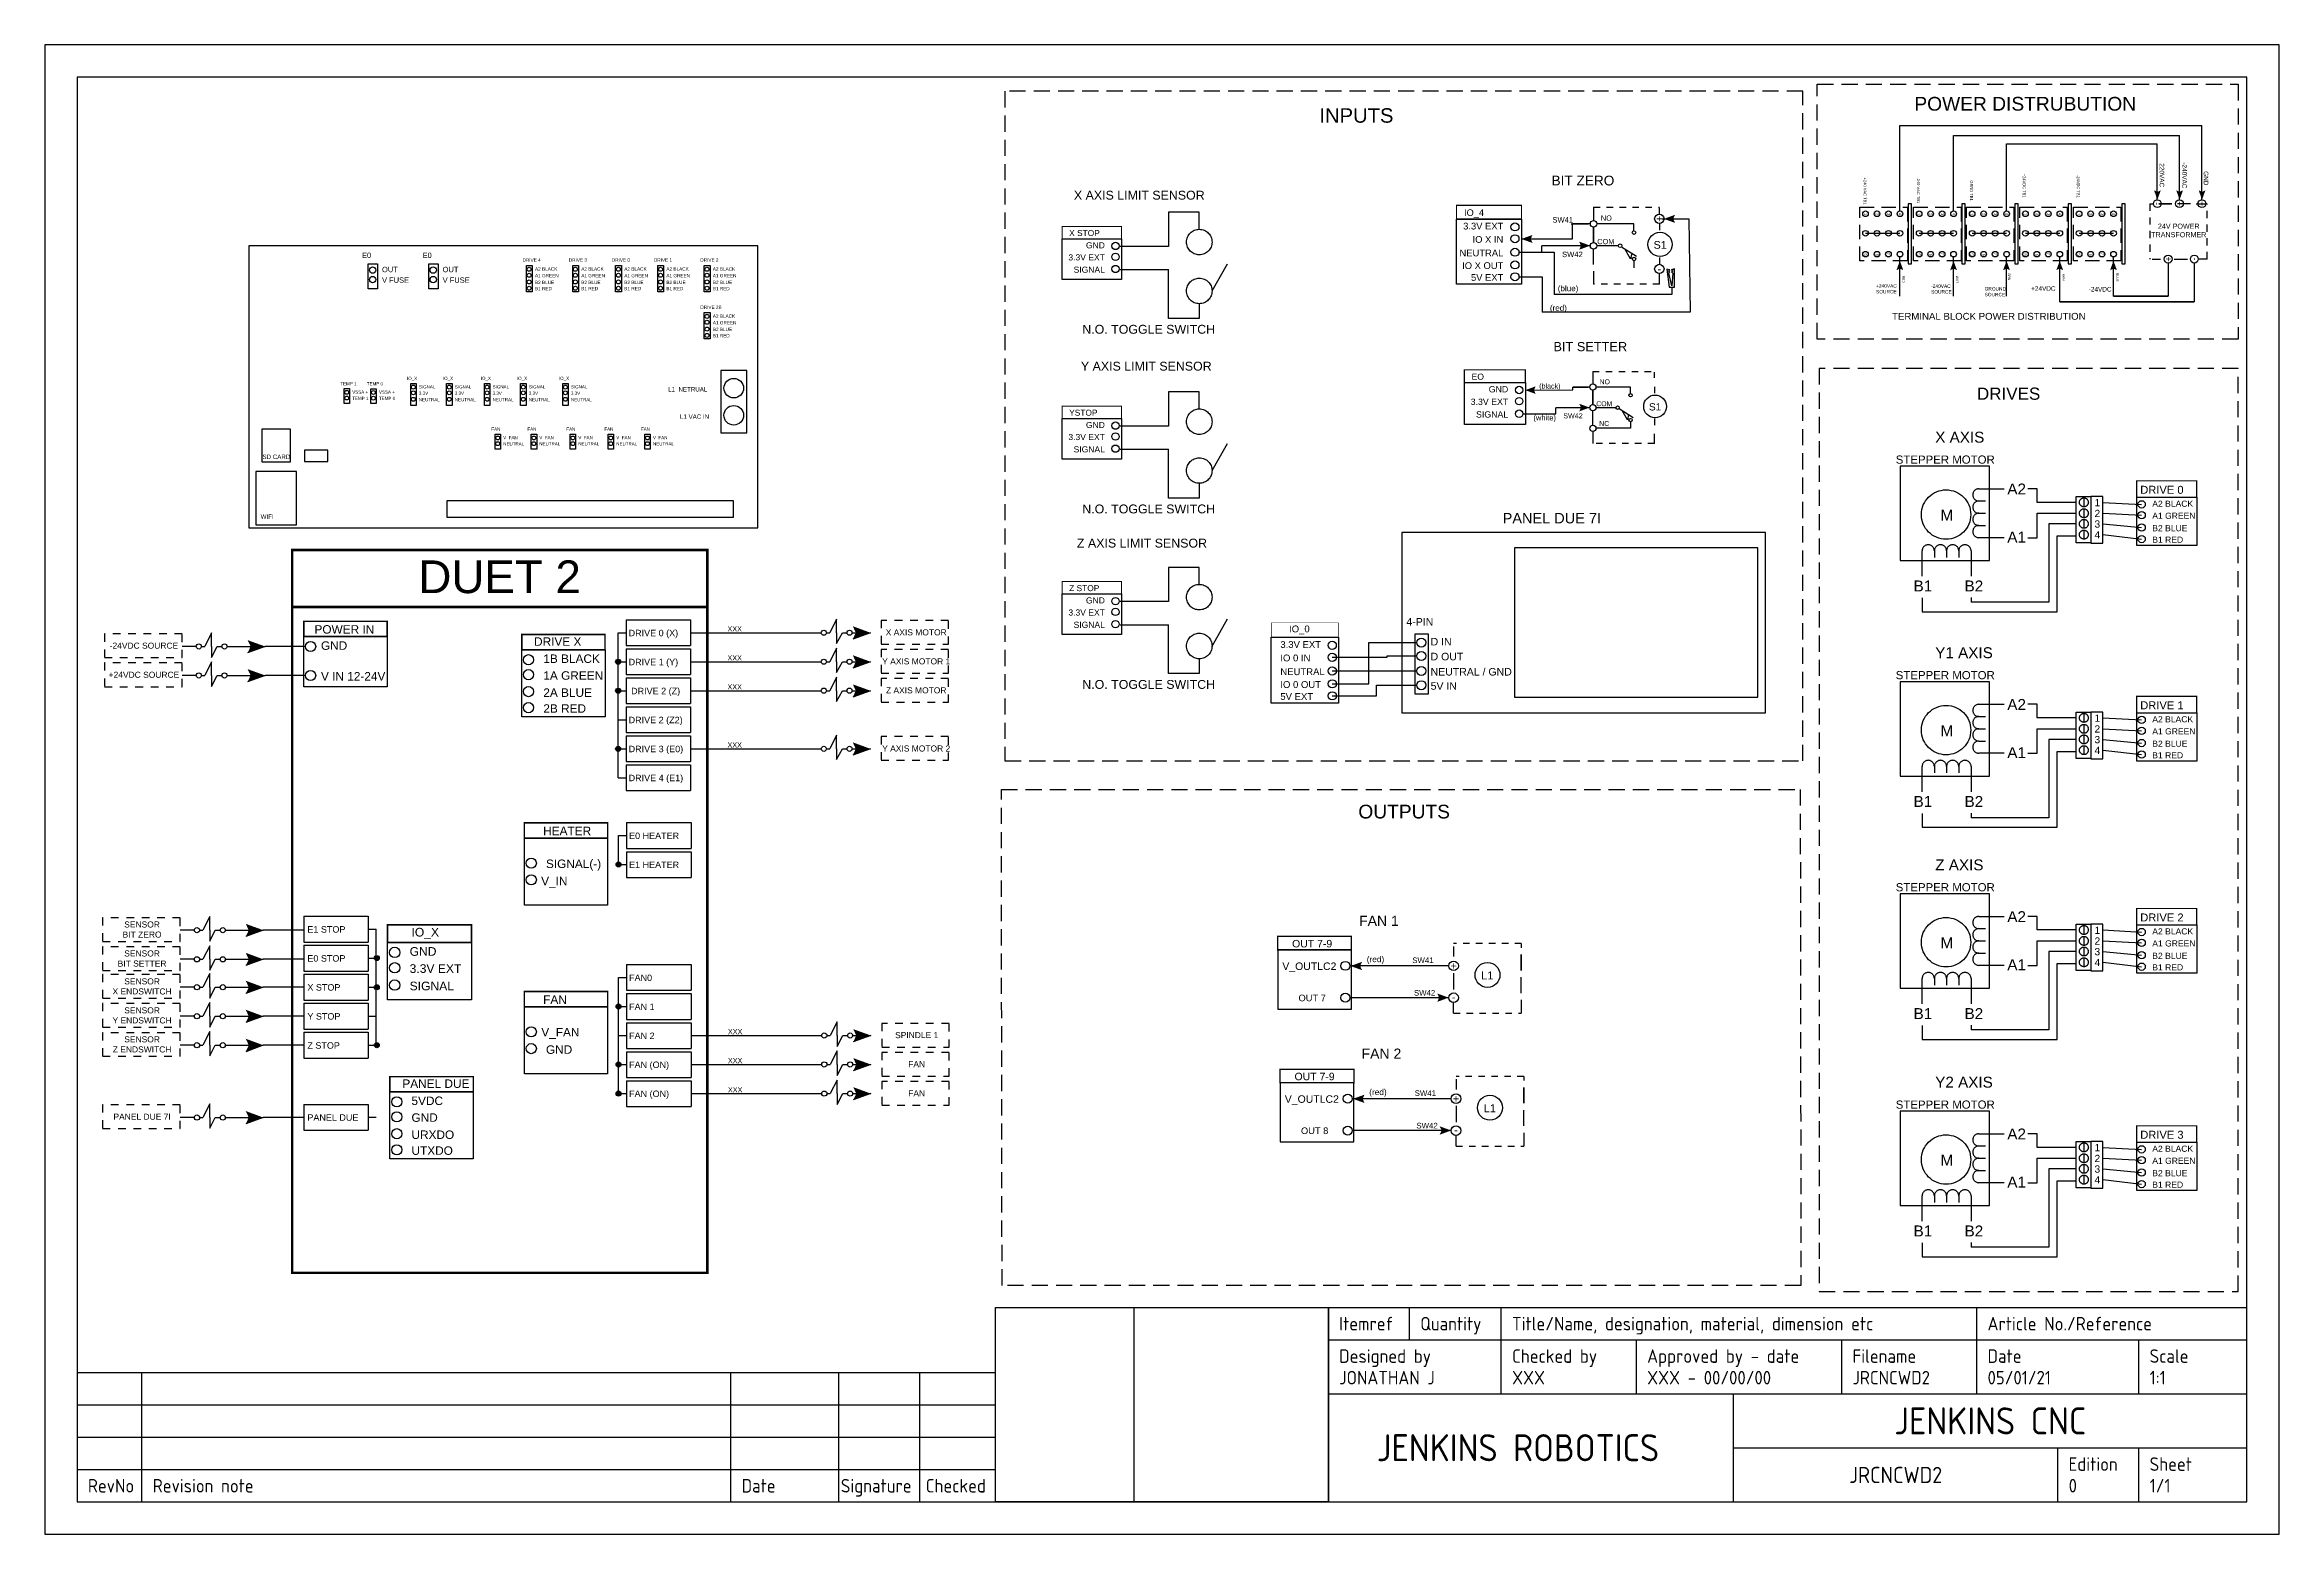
# Model space of a CAD drawing. Header units: inches. Extents: x 0 to 34.5, y 0 to 23.
import ezdxf
from ezdxf.enums import TextEntityAlignment as Align

# ---------------------------------------------------------------- set-up
doc = ezdxf.new("R2010")
doc.units = ezdxf.units.IN
doc.header["$MEASUREMENT"] = 0
for name, pattern in [('ACAD_ISO03W100', [30, 12, -18]), ('DASHED2', [0.375, 0.25, -0.125]), ('DOTS', [0.1, 0.05, -0.05]), ('HIDDEN', [0.375, 0.25, -0.125]), ('HIDDEN2', [0.1875, 0.125, -0.0625])]:
    doc.linetypes.add(name, pattern=pattern)
doc.layers.add('BDYFRM', color=7, linetype='Continuous')
doc.layers.add('Title Block', color=7, linetype='Continuous')
doc.styles.add('ISO Proportional', font='isocp.shx')
doc.styles.get("Standard").update_dxf_attribs({"font": 'Arial.ttf'})
picture_1 = doc.add_image_def('image1.png', size_in_pixel=(800, 801))

msp = doc.modelspace()

# ---------------------------------------------------------------- texts
for s, width, gutter_width, insert, char_height, attachment_point in [('POWER DISTRUBUTION', 3.784, 1.06, (28.862, 22.189), 0.21208, 1), ('\\pxqc,t13;INPUTS ', 3.42233, 3.422, (21.959, 22.014), 0.22332, 3), ('\\pxqc;DRIVES ', 3.42233, 3.422, (32.028, 17.701), 0.18803, 3), ('\\pxqc;OUTPUTS', 3.784, 1.06, (19.093, 11.26), 0.21208, 1)]:
    msp.add_mtext_dynamic_manual_height_columns(s, width=width, gutter_width=gutter_width, heights=[0], dxfattribs=dict(insert=insert, char_height=char_height, attachment_point=attachment_point))

# ---------------------------------------------------------------- blocks, each defined once
blk = doc.blocks.new('PANELDUE 7I')
at = {"linetype": 'ACAD_ISO03W100'}
for p, q in [((-0.488, 0.751), (-0.488, 1.547)), ((-0.488, 1.547), (0.439, 1.547)), ((-1.191, 1.262), (-0.131, 1.262)), ((-1.191, 0.999), (0.439, 0.999)), ((-0.131, 1.262), (-0.131, 1.289)), ((-0.131, 1.289), (0.439, 1.289)), ((-1.191, 0.751), (-0.488, 0.751)), ((-1.191, 0.52), (-0.336, 0.52)), ((-0.336, 0.52), (-0.336, 0.725)), ((-0.336, 0.725), (0.439, 0.725))]:
    blk.add_line(p, q, dxfattribs=at)
for points in [[(0.152, 0.193), (7.158, 0.193), (7.158, 3.668), (0.152, 3.668)], [(2.318, 0.497), (7.007, 0.497), (7.007, 3.373), (2.318, 3.373)]]:
    blk.add_lwpolyline(points, close=True, dxfattribs=at)
at = {"linetype": 'Continuous', "const_width": 0.01}
blk.add_lwpolyline([(-2.366, 1.648), (-1.073, 1.648), (-1.073, 1.927), (-2.366, 1.927)], close=True, dxfattribs=at)
for points in [[(-2.366, 1.648), (-1.073, 1.648), (-1.073, 0.378), (-2.366, 0.378)], [(0.408, 1.717), (0.656, 1.717), (0.656, 0.55), (0.408, 0.55)]]:
    blk.add_lwpolyline(points, close=True)
for centre, radius in [((-1.191, 1.494), 0.0786), ((-1.191, 1.262), 0.0786), ((0.526, 1.547), 0.0869), ((0.526, 1.289), 0.0869), ((-1.191, 0.999), 0.0786), ((0.526, 0.999), 0.0869), ((-1.191, 0.751), 0.0786), ((-1.191, 0.52), 0.0786), ((0.526, 0.725), 0.0869)]:
    blk.add_circle(centre, radius)
at = {"linetype": 'ACAD_ISO03W100', "insert": (2.093, 4.043), "char_height": 0.2, "attachment_point": 1}
blk.add_mtext_dynamic_manual_height_columns('PANEL DUE 7I', width=4.45935, gutter_width=1, heights=[0], dxfattribs=at)
at = {"attachment_point": 1}
for s, width, insert, char_height in [('IO_0', 0.51176, (-2.023, 1.875), 0.1311), ('4-PIN', 1.43695, (0.238, 2.019), 0.1451)]:
    blk.add_mtext_dynamic_manual_height_columns(s, width=width, gutter_width=1, heights=[0.225], dxfattribs=dict(at, insert=insert, char_height=char_height))
for s, insert, char_height, width in [('3.3V EXT', (-2.191, 1.574), 0.1311, 0.9489), ('IO 0 IN', (-2.191, 1.315), 0.1311, 1.1839), ('D IN ', (0.704, 1.636), 0.1451, 1.04969), ('D OUT', (0.704, 1.349), 0.1451, 1.30967)]:
    blk.add_mtext(s, dxfattribs=dict(at, insert=insert, char_height=char_height, width=width))
for s, insert, char_height in [('NEUTRAL', (-2.191, 1.05), 0.1311), ('NEUTRAL / GND', (0.704, 1.056), 0.14507), ('5V EXT', (-2.191, 0.572), 0.1311), ('IO 0 OUT ', (-2.191, 0.803), 0.1311), ('5V IN  ', (0.704, 0.782), 0.1451)]:
    blk.add_mtext(s, dxfattribs=dict(at, insert=insert, char_height=char_height))
blk = doc.blocks.new('tERMINAL BLOCKS')
h = blk.add_hatch(color=256)
h.dxf.hatch_style = 1
h.paths.add_polyline_path([(5.335, 2.17), (5.394, 2.333), (5.335, 2.305), (5.275, 2.333)])
h = blk.add_hatch(color=256)
h.dxf.hatch_style = 1
h.paths.add_polyline_path([(5.722, 2.17), (5.781, 2.333), (5.722, 2.305), (5.662, 2.333)])
h = blk.add_hatch(color=256)
h.dxf.hatch_style = 1
h.paths.add_polyline_path([(6.113, 2.17), (6.172, 2.333), (6.113, 2.305), (6.053, 2.333)])
h = blk.add_hatch(color=256)
h.dxf.hatch_style = 1
h.paths.add_polyline_path([(0.846, 1.103), (0.786, 0.94), (0.846, 0.968), (0.905, 0.94)])
h = blk.add_hatch(color=256)
h.dxf.hatch_style = 1
h.paths.add_polyline_path([(1.781, 1.103), (1.722, 0.94), (1.781, 0.968), (1.841, 0.94)])
h = blk.add_hatch(color=256)
h.dxf.hatch_style = 1
h.paths.add_polyline_path([(2.705, 1.103), (2.645, 0.94), (2.705, 0.968), (2.764, 0.94)])
h = blk.add_hatch(color=256)
h.dxf.hatch_style = 1
h.paths.add_polyline_path([(3.632, 1.103), (3.573, 0.94), (3.632, 0.968), (3.692, 0.94)])
h = blk.add_hatch(color=256)
h.dxf.hatch_style = 1
h.paths.add_polyline_path([(4.569, 1.103), (4.509, 0.94), (4.569, 0.968), (4.629, 0.94)])
at = {"linetype": 'Continuous', "ltscale": 0.079}
for p, q in [((0.847, 1.972), (0.847, 3.464)), ((0.847, 3.464), (6.111, 3.464)), ((1.782, 1.972), (1.782, 3.286)), ((1.782, 3.286), (5.72, 3.286)), ((2.706, 1.972), (2.706, 3.14)), ((2.706, 3.14), (5.333, 3.14)), ((5.978, 0.39), (3.634, 0.39)), ((3.634, 0.39), (5.978, 0.39)), ((5.522, 0.489), (4.57, 0.489)), ((4.57, 0.489), (5.522, 0.489))]:
    blk.add_line(p, q, dxfattribs=at)
for p, q in [((0.247, 1.583), (0.447, 1.583)), ((0.447, 1.583), (0.647, 1.583)), ((0.647, 1.583), (0.847, 1.583)), ((1.182, 1.583), (1.382, 1.583)), ((1.382, 1.583), (1.582, 1.583)), ((1.582, 1.583), (1.782, 1.583)), ((2.106, 1.583), (2.306, 1.583)), ((2.306, 1.583), (2.506, 1.583)), ((2.506, 1.583), (2.706, 1.583)), ((3.034, 1.583), (3.234, 1.583)), ((3.234, 1.583), (3.434, 1.583)), ((3.434, 1.583), (3.634, 1.583)), ((3.97, 1.583), (4.17, 1.583)), ((4.17, 1.583), (4.37, 1.583)), ((4.37, 1.583), (4.57, 1.583)), ((0.847, 0.489), (0.847, 1.17)), ((1.782, 0.489), (1.782, 1.17)), ((2.706, 0.489), (2.706, 1.17)), ((3.634, 0.39), (3.634, 1.17)), ((4.57, 0.489), (4.57, 1.17)), ((5.245, 1.133), (5.391, 1.133)), ((6.2, 1.133), (6.046, 1.133))]:
    blk.add_line(p, q)
at = {"linetype": 'HIDDEN'}
for points in [[(0.976, 2.039), (0.976, 1.105), (0.15, 1.105), (0.15, 2.039)], [(1.912, 2.039), (1.912, 1.105), (1.086, 1.105), (1.086, 2.039)], [(2.835, 2.039), (2.835, 1.105), (2.009, 1.105), (2.009, 2.039)], [(3.763, 2.039), (3.763, 1.105), (2.937, 1.105), (2.937, 2.039)], [(4.699, 2.039), (4.699, 1.105), (3.873, 1.105), (3.873, 2.039)]]:
    blk.add_lwpolyline(points, close=True, dxfattribs=at)
for points in [[(0.992, 2.098), (0.992, 1.049), (1.049, 1.049), (1.049, 2.098)], [(1.927, 2.098), (1.927, 1.049), (1.984, 1.049), (1.984, 2.098)], [(2.85, 2.098), (2.85, 1.049), (2.908, 1.049), (2.908, 2.098)], [(3.778, 2.098), (3.778, 1.049), (3.836, 1.049), (3.836, 2.098)], [(4.715, 2.098), (4.715, 1.049), (4.772, 1.049), (4.772, 2.098)]]:
    blk.add_lwpolyline(points, close=True)
for centre in [(0.247, 1.923), (0.447, 1.923), (0.647, 1.923), (0.847, 1.923), (1.182, 1.923), (1.382, 1.923), (1.582, 1.923), (1.782, 1.923), (2.106, 1.923), (2.306, 1.923), (2.506, 1.923), (2.706, 1.923), (3.034, 1.923), (3.234, 1.923), (3.434, 1.923), (3.634, 1.923), (3.97, 1.923), (4.17, 1.923), (4.37, 1.923), (4.57, 1.923), (0.247, 1.583), (0.447, 1.583), (0.647, 1.583), (0.847, 1.583), (1.182, 1.583), (1.382, 1.583), (1.582, 1.583), (1.782, 1.583), (2.106, 1.583), (2.306, 1.583), (2.506, 1.583), (2.706, 1.583), (3.034, 1.583), (3.234, 1.583), (3.434, 1.583), (3.634, 1.583), (3.97, 1.583), (4.17, 1.583), (4.37, 1.583), (4.57, 1.583), (0.247, 1.219), (0.447, 1.219), (0.647, 1.219), (0.847, 1.219), (1.182, 1.219), (1.382, 1.219), (1.582, 1.219), (1.782, 1.219), (2.106, 1.219), (2.306, 1.219), (2.506, 1.219), (2.706, 1.219), (3.034, 1.219), (3.234, 1.219), (3.434, 1.219), (3.634, 1.219), (3.97, 1.219), (4.17, 1.219), (4.37, 1.219), (4.57, 1.219)]:
    blk.add_circle(centre, 0.0489)
at = {"color": 7}
for centre in [(5.333, 2.099), (5.72, 2.099), (6.111, 2.099), (5.522, 1.133), (5.978, 1.133)]:
    blk.add_circle(centre, 0.0687, dxfattribs=at)
at = {"layer": 'BDYFRM', "color": 7, "linetype": 'Continuous'}
for p, q in [((5.333, 2.168), (5.333, 3.14)), ((5.72, 2.168), (5.72, 3.286)), ((6.111, 2.168), (6.111, 3.464)), ((5.588, 2.099), (5.361, 2.099)), ((5.522, 1.064), (5.522, 0.489)), ((5.625, 1.133), (5.859, 1.133)), ((5.978, 1.064), (5.978, 0.39))]:
    blk.add_line(p, q, dxfattribs=at)
at = {"layer": 'BDYFRM', "color": 7, "linetype": 'HIDDEN2'}
for points in [[(5.205, 2.099), (5.205, 1.133)], [(6.2, 1.133), (6.2, 2.099)]]:
    blk.add_lwpolyline(points, dxfattribs=at)
at = {"layer": 'BDYFRM', "color": 7, "linetype": 'Continuous'}
for points in [[(5.205, 2.099), (5.265, 2.099)], [(5.588, 2.099), (5.361, 2.099)], [(5.361, 2.099), (5.588, 2.099)], [(5.912, 2.099), (5.685, 2.099)], [(6.008, 2.099), (6.2, 2.099)]]:
    blk.add_lwpolyline(points, dxfattribs=at)
at = {"char_height": 0.08, "attachment_point": 1, "rotation": 270}
for s, insert in [('220VAC', (5.453, 2.803)), ('-240VAC', (5.848, 2.818)), ('GND', (6.222, 2.666))]:
    blk.add_mtext_dynamic_manual_height_columns(s, width=0.92275, gutter_width=0.71, heights=[0], dxfattribs=dict(at, insert=insert))
for s, width, gutter_width, heights, insert, char_height, attachment_point in [('+24VDC ', 0.92275, 0.71, [0], (3.134, 0.661), 0.08, 1), ('-24VDC ', 0.92275, 0.71, [0], (4.138, 0.647), 0.08, 1), ('\\pxqc;TERMINAL BLOCK POWER DISTRIBUTION', 4.73553, 2.649, [0.169], (4.764, 0.074), 0.12, 9)]:
    blk.add_mtext_dynamic_manual_height_columns(s, width=width, gutter_width=gutter_width, heights=heights, dxfattribs=dict(insert=insert, char_height=char_height, attachment_point=attachment_point))
at = {"layer": 'BDYFRM', "color": 7, "linetype": 'Continuous'}
for s, insert, char_height, width, attachment_point, rotation in [('\\pxql;+240 VAC TB1', (0.263, 2.061), 0.05, 0.49241, 3, 270), ('\\pxql;-240 VAC TB1', (1.192, 2.066), 0.05, 0.49241, 3, 270), ('\\pxql;GRND TB1', (2.121, 2.093), 0.05, 0.4111, 3, 270), ('\\pxql;+24VDC TB1', (3.038, 2.039), 0.05, 0.5805, 3, 270), ('\\pxql;-24VDC TB1', (3.98, 2.018), 0.05, 0.5805, 3, 270), ('-', (5.333, 2.099), 0.11, 1.60669, 5, 270), ('+', (5.72, 2.099), 0.11, 1.60669, 5, 270), ('+', (6.111, 2.099), 0.11, 1.60669, 5, 270), ('\\pxql;1', (0.269, 1.917), 0.05, 0.0214, 3, 270), ('\\pxql;2', (0.474, 1.914), 0.05, 0.0214, 3, 270), ('\\pxql;3', (0.675, 1.914), 0.05, 0.0214, 3, 270), ('\\pxql;4', (0.872, 1.919), 0.05, 0.0214, 3, 270), ('\\pxql;1', (1.204, 1.917), 0.05, 0.0214, 3, 270), ('\\pxql;2', (1.409, 1.914), 0.05, 0.0214, 3, 270), ('\\pxql;3', (1.611, 1.914), 0.05, 0.0214, 3, 270), ('\\pxql;4', (1.808, 1.919), 0.05, 0.0214, 3, 270), ('\\pxql;1', (2.128, 1.917), 0.05, 0.0214, 3, 270), ('\\pxql;2', (2.333, 1.914), 0.05, 0.0214, 3, 270), ('\\pxql;3', (2.534, 1.914), 0.05, 0.0214, 3, 270), ('\\pxql;4', (2.731, 1.919), 0.05, 0.0214, 3, 270), ('\\pxql;1', (3.055, 1.917), 0.05, 0.0214, 3, 270), ('\\pxql;2', (3.261, 1.914), 0.05, 0.0214, 3, 270), ('\\pxql;3', (3.462, 1.914), 0.05, 0.0214, 3, 270), ('\\pxql;4', (3.659, 1.919), 0.05, 0.0214, 3, 270), ('\\pxql;1', (3.992, 1.917), 0.05, 0.0214, 3, 270), ('\\pxql;2', (4.197, 1.914), 0.05, 0.0214, 3, 270), ('\\pxql;3', (4.398, 1.914), 0.05, 0.0214, 3, 270), ('\\pxql;4', (4.595, 1.919), 0.05, 0.0214, 3, 270), ('\\pxql;5', (0.271, 1.209), 0.05, 0.0214, 3, 270), ('\\pxql;6', (0.474, 1.207), 0.05, 0.0214, 3, 270), ('7', (0.673, 1.207), 0.05, 0.0214, 3, 270), ('\\pxql;5', (1.206, 1.209), 0.05, 0.0214, 3, 270), ('\\pxql;6', (1.409, 1.207), 0.05, 0.0214, 3, 270), ('7', (1.609, 1.207), 0.05, 0.0214, 3, 270), ('\\pxql;5', (2.13, 1.209), 0.05, 0.0214, 3, 270), ('\\pxql;6', (2.333, 1.207), 0.05, 0.0214, 3, 270), ('7', (2.532, 1.207), 0.05, 0.0214, 3, 270), ('\\pxql;5', (3.057, 1.209), 0.05, 0.0214, 3, 270), ('\\pxql;6', (3.261, 1.207), 0.05, 0.0214, 3, 270), ('7', (3.46, 1.207), 0.05, 0.0214, 3, 270), ('\\pxql;5', (3.994, 1.209), 0.05, 0.0214, 3, 270), ('\\pxql;6', (4.197, 1.207), 0.05, 0.0214, 3, 270), ('7', (4.396, 1.207), 0.05, 0.0214, 3, 270), ('+', (5.522, 1.133), 0.11, 1.60669, 5, 90), ('RED', (0.929, 0.842), 0.04, 0.405, 1, 270), ('WHT', (1.866, 0.842), 0.04, 0.405, 1, 270), ('GRN', (2.772, 0.891), 0.04, 0.405, 1, 270), ('BRN', (3.721, 0.879), 0.04, 0.405, 1, 270), ('BLUE', (4.659, 0.888), 0.04, 0.405, 1, 270), ('-', (5.968, 1.134), 0.11, 1.60669, 5, 90)]:
    blk.add_mtext(s, dxfattribs=dict(at, insert=insert, char_height=char_height, width=width, attachment_point=attachment_point, rotation=rotation))
for s, insert, char_height, width, attachment_point in [('24V POWER \\PTRANSFORMER', (5.707, 1.632), 0.08915, 1.30383, 5), ('+240VAC SOURCE', (0.431, 0.695), 0.05999, 0.44112, 1), ('-240VAC SOURCE', (1.391, 0.692), 0.05999, 0.51142, 1), ('GROUND SOURCE', (2.323, 0.645), 0.05999, 0.57341, 1)]:
    blk.add_mtext(s, dxfattribs=dict(at, insert=insert, char_height=char_height, width=width, attachment_point=attachment_point))
blk = doc.blocks.new('STEPPER MOTOR')
at = {"linetype": 'ACAD_ISO03W100'}
for p, q in [((2.11, 2.763), (2.575, 2.763)), ((2.11, 2.763), (2.229, 2.763)), ((2.11, 2.538), (2.229, 2.538)), ((3.178, 2.763), (3.011, 2.763)), ((3.178, 2.513), (3.178, 2.763)), ((3.892, 2.513), (3.178, 2.513)), ((4.036, 2.594), (4.036, 2.431)), ((2.11, 2.314), (2.229, 2.314)), ((2.11, 2.089), (2.229, 2.089)), ((3.178, 1.865), (3.178, 2.313)), ((3.178, 2.313), (3.892, 2.313)), ((3.892, 2.119), (3.395, 2.119)), ((3.395, 2.119), (3.395, 0.682)), ((4.036, 2.395), (4.036, 2.232)), ((4.036, 2.201), (4.036, 2.037)), ((4.366, 2.218), (4.366, 2.218)), ((2.575, 1.865), (2.11, 1.865)), ((3.011, 1.865), (3.178, 1.865)), ((3.547, 0.508), (3.547, 1.898)), ((3.547, 1.898), (3.892, 1.898)), ((4.036, 2.003), (4.036, 1.84)), ((1.069, 1.159), (1.069, 1.623)), ((1.294, 1.623), (1.294, 1.504)), ((1.518, 1.623), (1.518, 1.504)), ((1.743, 1.623), (1.743, 1.504)), ((1.967, 1.623), (1.967, 1.159)), ((1.967, 1.623), (1.967, 1.504)), ((1.069, 0.76), (1.069, 0.508)), ((1.069, 0.508), (3.547, 0.508)), ((1.967, 0.768), (1.967, 0.682)), ((3.395, 0.682), (1.967, 0.682))]:
    blk.add_line(p, q, dxfattribs=at)
at = {"linetype": 'Continuous'}
for p, q in [((4.381, 2.513), (5.095, 2.476)), ((4.381, 2.313), (5.095, 2.277)), ((4.381, 2.119), (5.095, 2.052)), ((4.381, 1.921), (5.095, 1.84))]:
    blk.add_line(p, q, dxfattribs=at)
at = {"linetype": 'ACAD_ISO03W100'}
for points in [[(0.667, 1.447), (2.307, 1.447), (2.307, 3.175), (0.667, 3.175)], [(3.892, 2.62), (4.163, 2.62), (4.163, 1.768), (3.892, 1.768)], [(4.163, 1.764), (4.381, 1.764), (4.381, 2.62), (4.163, 2.62)]]:
    blk.add_lwpolyline(points, close=True, dxfattribs=at)
at = {"linetype": 'Continuous', "const_width": 0.0202}
blk.add_lwpolyline([(5.004, 2.607), (6.103, 2.607), (6.103, 2.909), (5.004, 2.909)], close=True, dxfattribs=at)
blk.add_lwpolyline([(5.004, 2.607), (6.108, 2.607), (6.108, 1.719), (5.004, 1.719)], close=True)
at = {"linetype": 'ACAD_ISO03W100'}
for centre, radius in [((1.509, 2.289), 0.453), ((4.036, 2.513), 0.0817), ((4.036, 2.313), 0.0817), ((4.036, 2.119), 0.0817), ((4.036, 1.921), 0.0817)]:
    blk.add_circle(centre, radius, dxfattribs=at)
for centre in [(5.095, 2.476), (5.095, 2.277), (5.095, 2.052), (5.095, 1.84)]:
    blk.add_circle(centre, 0.0672)
for centre, start, end in [((2.11, 2.65), 90, 270), ((2.11, 2.426), 90, 270), ((2.11, 2.201), 90, 270), ((2.11, 1.977), 90, 270), ((1.182, 1.623), 0, 180), ((1.406, 1.623), 0, 180), ((1.63, 1.623), 0, 180), ((1.855, 1.623), 0, 180)]:
    blk.add_arc(centre, 0.112, start, end, dxfattribs=at)
at = {"linetype": 'ACAD_ISO03W100', "attachment_point": 1}
for s, width, heights, insert, char_height in [('STEPPER MOTOR', 1.93039, [0.169], (0.586, 3.372), 0.15), ('A2', 0.54653, [0], (2.632, 2.858), 0.2), ('1', 0.20077, [7.216449660063518e-16], (4.231, 2.575), 0.133), ('M', 0.22718, [0], (1.407, 2.377), 0.2), ('3', 0.20077, [7.216449660063518e-16], (4.231, 2.182), 0.133), ('2', 0.20077, [7.216449660063518e-16], (4.231, 2.376), 0.133), ('A1', 0.54653, [0], (2.632, 1.976), 0.2), ('4', 0.20077, [7.216449660063518e-16], (4.231, 1.984), 0.133), ('B1', 0.54653, [0], (0.913, 1.08), 0.2), ('B2', 0.54653, [0], (1.848, 1.08), 0.2)]:
    blk.add_mtext_dynamic_manual_height_columns(s, width=width, gutter_width=1, heights=heights, dxfattribs=dict(at, insert=insert, char_height=char_height))
at = {"char_height": 0.1122, "attachment_point": 1}
for s, insert, width in [('A2 BLACK', (5.29, 2.544), 0.81189), ('A1 GREEN', (5.29, 2.323), 1.01296)]:
    blk.add_mtext(s, dxfattribs=dict(at, insert=insert, width=width))
for s, insert in [('B2 BLUE', (5.29, 2.096)), ('B1 RED ', (5.29, 1.884))]:
    blk.add_mtext(s, dxfattribs=dict(at, insert=insert))
at = {"linetype": 'ACAD_ISO03W100', "flags": 8}
blk.add_attdef('AX', (1.31, 3.608), '', height=0.2, dxfattribs=at)
at = {"linetype": 'Continuous'}
blk.add_attdef('DRIVE', (5.068, 2.67), '', height=0.146, dxfattribs=at)
blk = doc.blocks.new('SWITCH NO')
at = {"linetype": 'ACAD_ISO03W100'}
for p, q in [((2.917, 2.855), (2.222, 2.855)), ((2.222, 2.855), (2.222, 2.086)), ((2.917, 2.471), (2.917, 2.855)), ((2.222, 2.086), (1.131, 2.086)), ((1.131, 1.561), (2.222, 1.561)), ((2.222, 0.462), (2.222, 1.561)), ((3.205, 1.082), (3.556, 1.694)), ((2.917, 0.794), (2.917, 0.462)), ((2.917, 0.462), (2.222, 0.462))]:
    blk.add_line(p, q, dxfattribs=at)
at = {"linetype": 'Continuous', "const_width": 0.0245}
blk.add_lwpolyline([(-0.173, 2.256), (1.161, 2.256), (1.161, 2.536), (-0.173, 2.536)], close=True, dxfattribs=at)
blk.add_lwpolyline([(-0.173, 2.256), (1.161, 2.256), (1.161, 1.342), (-0.173, 1.342)], close=True)
for centre in [(1.027, 2.095), (1.027, 1.851), (1.027, 1.576)]:
    blk.add_circle(centre, 0.0825)
at = {"linetype": 'ACAD_ISO03W100'}
for centre in [(2.917, 2.184), (2.917, 1.082)]:
    blk.add_circle(centre, 0.288, dxfattribs=at)
at = {"char_height": 0.1377, "attachment_point": 3}
for s, insert, width in [('GND', (0.788, 2.179), 0.99638), ('3.3V EXT', (0.788, 1.907), 1.24314)]:
    blk.add_mtext(s, dxfattribs=dict(at, insert=insert, width=width))
at = {"insert": (0.788, 1.629), "char_height": 0.1377, "attachment_point": 3}
blk.add_mtext('SIGNAL', dxfattribs=at)
at = {"linetype": 'ACAD_ISO03W100', "insert": (0.278, 0.316), "char_height": 0.2, "attachment_point": 1}
blk.add_mtext_dynamic_manual_height_columns('N.O. TOGGLE SWITCH', width=3.77762, gutter_width=1, heights=[0], dxfattribs=at)
at = {"linetype": 'ACAD_ISO03W100', "flags": 8}
blk.add_attdef('SWN', (2.048, 3.326), '', height=0.2, dxfattribs=at)
at = {"linetype": 'Continuous'}
blk.add_attdef('IO_DRIVE', (-0.017, 2.319), '', height=0.135, dxfattribs=at)
blk = doc.blocks.new('bitzero')
h = blk.add_hatch(color=256)
h.dxf.hatch_style = 1
h.paths.add_polyline_path([(4.267, 2.915), (4.494, 2.832), (4.456, 2.915), (4.494, 2.998)])
h = blk.add_hatch(color=256)
h.dxf.hatch_style = 1
h.paths.add_polyline_path([(1.345, 2.503), (1.573, 2.42), (1.534, 2.503), (1.573, 2.586)])
h = blk.add_hatch(color=256)
h.dxf.hatch_style = 1
h.paths.add_polyline_path([(2.755, 2.365), (2.528, 2.448), (2.566, 2.365), (2.528, 2.282)])
at = {"linetype": 'Continuous'}
for p, q in [((2.363, 2.815), (2.719, 2.815)), ((2.389, 2.508), (2.389, 2.815)), ((4.776, 2.918), (4.802, 1)), ((1.347, 2.506), (2.389, 2.508)), ((4.385, 1.871), (4.324, 1.885)), ((4.324, 1.885), (4.375, 1.514)), ((4.363, 1.844), (4.385, 1.871)), ((4.386, 1.826), (4.363, 1.844)), ((4.48, 1.887), (4.421, 1.871)), ((4.421, 1.871), (4.48, 1.887)), ((4.421, 1.871), (4.452, 1.844)), ((4.452, 1.844), (4.421, 1.826)), ((4.48, 1.514), (4.48, 1.887)), ((4.367, 1.8), (4.386, 1.826)), ((4.429, 1.545), (4.367, 1.8)), ((4.375, 1.514), (4.48, 1.514)), ((4.421, 1.826), (4.45, 1.8)), ((4.45, 1.8), (4.429, 1.545)), ((4.429, 1.514), (4.429, 1.363)), ((4.802, 1), (1.767, 1)), ((4.429, 1.363), (2.015, 1.363))]:
    blk.add_line(p, q, dxfattribs=at)
for p, q in [((3.652, 2.815), (2.892, 2.815)), ((4.172, 3.014), (4.172, 3.141)), ((4.172, 2.822), (4.172, 2.68)), ((4.23, 2.918), (4.776, 2.918)), ((3.329, 2.363), (2.892, 2.363)), ((4.172, 2.126), (4.172, 1.983)), ((4.172, 1.578), (4.172, 1.792))]:
    blk.add_line(p, q)
at = {"linetype": 'Continuous', "ltscale": 0.079}
for p, q in [((1.765, 2.231), (1.765, 2.363)), ((1.295, 2.231), (2.015, 2.231)), ((2.015, 2.231), (2.015, 1.363)), ((1.295, 1.727), (1.767, 1.727)), ((1.767, 1.727), (1.767, 1))]:
    blk.add_line(p, q, dxfattribs=at)
at = {"linetype": 'Continuous', "const_width": 0.0245}
blk.add_lwpolyline([(0.012, 2.911), (1.347, 2.911), (1.347, 3.191), (0.012, 3.191)], close=True, dxfattribs=at)
blk.add_lwpolyline([(0.012, 2.911), (1.347, 2.911), (1.347, 1.578), (0.012, 1.578)], close=True)
for centre in [(1.212, 2.75), (1.212, 2.506), (1.212, 2.231), (1.212, 1.97), (1.212, 1.727)]:
    blk.add_circle(centre, 0.0825)
at = {"color": 7}
for centre, radius in [((2.825, 2.815), 0.0672), ((4.172, 2.918), 0.0958), ((2.825, 2.363), 0.0672), ((3.367, 2.363), 0.0377), ((3.652, 2.635), 0.0377), ((3.652, 2.092), 0.0377), ((4.172, 1.887), 0.0958)]:
    blk.add_circle(centre, radius, dxfattribs=at)
at = {"layer": 'BDYFRM', "color": 7, "linetype": 'Continuous'}
for p, q in [((2.757, 2.815), (2.389, 2.815)), ((4.172, 2.822), (4.172, 2.68)), ((2.757, 2.363), (1.765, 2.363)), ((2.825, 2.431), (2.825, 2.747)), ((3.399, 2.343), (3.706, 2.15)), ((3.582, 2.096), (3.467, 2.3)), ((3.606, 2.212), (3.582, 2.096)), ((4.172, 2.126), (4.172, 1.983))]:
    blk.add_line(p, q, dxfattribs=at)
at = {"layer": 'BDYFRM', "color": 7, "linetype": 'HIDDEN2'}
for points in [[(2.825, 3.157), (4.172, 3.157)], [(4.172, 1.578), (2.825, 1.578)]]:
    blk.add_lwpolyline(points, dxfattribs=at)
at = {"layer": 'BDYFRM', "color": 7, "linetype": 'Continuous'}
for points in [[(2.825, 3.157), (2.825, 2.882)], [(3.652, 2.673), (3.652, 2.815)], [(2.825, 2.431), (2.825, 2.747)], [(2.825, 2.747), (2.825, 2.431)], [(2.825, 1.979), (2.825, 2.296)], [(2.825, 1.845), (2.825, 1.578)], [(3.652, 2.054), (3.652, 1.912)]]:
    blk.add_lwpolyline(points, dxfattribs=at)
blk.add_circle((4.187, 2.391), 0.248, dxfattribs=at)
at = {"char_height": 0.1377, "attachment_point": 3}
for s, insert, width in [('3.3V EXT', (0.973, 2.835), 0.99638), ('IO X IN', (0.973, 2.562), 1.24314)]:
    blk.add_mtext(s, dxfattribs=dict(at, insert=insert, width=width))
at = {"attachment_point": 1}
for s, width, gutter_width, heights, insert, char_height in [('SW41', 1.28684, 0.99, [0], (1.98, 2.951), 0.1116), ('SW42', 1.28684, 0.99, [0], (2.178, 2.242), 0.1116), ('(blue)', 0.79694, 0.747, [0.129], (2.09, 1.549), 0.1178), ('(red)', 0.79694, 0.747, [0.129], (1.929, 1.147), 0.1178)]:
    blk.add_mtext_dynamic_manual_height_columns(s, width=width, gutter_width=gutter_width, heights=heights, dxfattribs=dict(at, insert=insert, char_height=char_height))
at = {"char_height": 0.1377, "attachment_point": 3}
for s, insert in [('NEUTRAL', (0.973, 2.284)), ('IO X OUT ', (0.973, 2.025)), ('5V EXT', (0.973, 1.782))]:
    blk.add_mtext(s, dxfattribs=dict(at, insert=insert))
at = {"linetype": 'ACAD_ISO03W100', "flags": 8}
blk.add_attdef('DESCRIPTION', (1.961, 3.6), '', height=0.2, dxfattribs=at)
at = {"linetype": 'Continuous'}
blk.add_attdef('IO_DRIVE', (0.168, 2.975), '', height=0.135, dxfattribs=at)
at = {"layer": 'BDYFRM', "color": 7, "linetype": 'Continuous', "attachment_point": 5}
for s, insert, char_height, width in [('NO', (3.086, 2.93), 0.1076, 1.57304), ('+', (4.172, 2.918), 0.153, 2.24066), ('COM', (3.075, 2.449), 0.1076, 1.57304), ('S1', (4.189, 2.38), 0.158, 2.31007), ('-', (4.172, 1.887), 0.153, 2.24066)]:
    blk.add_mtext(s, dxfattribs=dict(at, insert=insert, char_height=char_height, width=width))
blk = doc.blocks.new('Title Block')
at = {"linetype": 'ACAD_ISO03W100'}
blk.add_lwpolyline([(19.819, 0.5), (14.681, 0.5), (14.681, 3.503), (19.819, 3.503)], close=True, dxfattribs=at)
at = {"layer": 'Title Block'}
for p, q in [((34.5, 23), (0, 23)), ((0, 23), (0, 0)), ((34.5, 0), (34.5, 23)), ((0.5, 22.5), (0.5, 0.5)), ((34, 22.5), (0.5, 22.5)), ((33, 22.5), (1.5, 22.5)), ((34, 0.5), (34, 22.5)), ((19.819, 3.503), (34, 3.503)), ((19.819, 3.003), (19.819, 3.503)), ((21.07, 3.003), (21.07, 3.503)), ((22.488, 3.003), (22.488, 3.503)), ((29.829, 3.003), (29.829, 3.503)), ((19.819, 3.003), (34, 3.003)), ((19.819, 0.5), (19.819, 3.003)), ((22.488, 2.168), (22.488, 3.003)), ((24.574, 2.168), (24.574, 3.003)), ((27.744, 2.168), (27.744, 3.003)), ((29.829, 2.168), (29.829, 3.003)), ((32.332, 2.168), (32.332, 3.003)), ((0.5, 2.5), (14.681, 2.5)), ((1.501, 0.5), (1.501, 2.5)), ((10.594, 0.5), (10.594, 2.5)), ((12.262, 0.5), (12.262, 2.5)), ((13.513, 0.5), (13.513, 2.5)), ((14.681, 0.5), (14.681, 2.5)), ((19.819, 2.168), (34, 2.168)), ((26.075, 0.5), (26.075, 2.168)), ((0.5, 2), (14.681, 2)), ((0.5, 1.5), (14.681, 1.5)), ((26.075, 1.334), (34, 1.334)), ((31.08, 0.5), (31.08, 1.334)), ((32.332, 0.5), (32.332, 1.334)), ((0.5, 1), (14.681, 1)), ((0.5, 0.5), (34, 0.5)), ((0, 0), (34.5, 0))]:
    blk.add_line(p, q, dxfattribs=at)
at = {"layer": 'Title Block', "style": 'ISO Proportional'}
for s, height, p in [('Itemref', 0.2085, (19.986, 3.253)), ('Quantity', 0.2085, (21.237, 3.253)), ('Title/Name, designation, material, dimension etc', 0.20854, (22.655, 3.253)), ('Article No./Reference', 0.20854, (29.996, 3.253)), ('Designed by', 0.20854, (19.986, 2.752)), ('Checked by', 0.2085, (22.655, 2.752)), ('Approved by - date', 0.20854, (24.741, 2.752)), ('Filename', 0.2085, (27.911, 2.752)), ('Date', 0.2085, (29.996, 2.752)), ('Scale', 0.2085, (32.498, 2.752)), ('Edition', 0.2085, (31.247, 1.084)), ('Sheet', 0.2085, (32.498, 1.084)), ('RevNo', 0.2085, (0.667, 0.75)), ('Revision note', 0.20854, (1.668, 0.75)), ('Date', 0.2085, (10.76, 0.75)), ('Signature', 0.2085, (12.292, 0.75)), ('Checked', 0.2085, (13.603, 0.75))]:
    blk.add_text(s, height=height, dxfattribs=at).set_placement(p, align=Align.MIDDLE_LEFT)
at = {"layer": 'Title Block', "style": 'ISO Proportional', "flags": 8}
for tag, p in [('DESIGNED_BY', (19.986, 2.419)), ('CHECKED_BY', (22.655, 2.419)), ('APPROVED_BY_DATE', (24.741, 2.419)), ('FILENAME', (27.911, 2.419)), ('DATE', (29.996, 2.419)), ('SCALE', (32.498, 2.419)), ('EDITION', (31.247, 0.75)), ('SHEET', (32.498, 0.75))]:
    blk.add_attdef(tag, text='', height=0.209, dxfattribs=at).set_placement(p, align=Align.MIDDLE_LEFT)
for tag, height, p in [('TITLE', 0.417, (30.038, 1.751)), ('OWNER', 0.417, (22.707, 1.368)), ('DRAWING_NUMBER', 0.25, (28.578, 0.917))]:
    blk.add_attdef(tag, text='', height=height, dxfattribs=at).set_placement(p, align=Align.MIDDLE)
at = {"linetype": 'ACAD_ISO03W100'}
image = blk.add_image(picture_1, insert=(16.82, 0.5), size_in_units=(2.999, 3.003), dxfattribs=at)
image.dxf.flags = 7
blk = doc.blocks.new('DUET3 OUT 7-9')
h = blk.add_hatch(color=256)
h.dxf.hatch_style = 1
h.paths.add_polyline_path([(1.405, 2.295), (1.633, 2.212), (1.595, 2.295), (1.633, 2.378)])
h = blk.add_hatch(color=256)
h.dxf.hatch_style = 1
h.paths.add_polyline_path([(3.357, 1.665), (3.13, 1.748), (3.168, 1.665), (3.13, 1.581)])
for p, q in [((3.455, 2.685), (3.455, 2.481)), ((3.455, 1.353), (3.455, 1.567))]:
    blk.add_line(p, q)
at = {"linetype": 'Continuous', "const_width": 0.0272}
blk.add_lwpolyline([(1.422, 2.615), (-0.046, 2.615), (-0.046, 2.884), (1.422, 2.884)], close=True, dxfattribs=at)
blk.add_lwpolyline([(1.422, 2.615), (-0.046, 2.615), (-0.046, 1.436), (1.422, 1.436)], close=True)
for centre in [(1.3, 2.298), (1.3, 1.663)]:
    blk.add_circle(centre, 0.0893)
at = {"color": 7}
for centre in [(3.455, 2.298), (3.455, 1.663)]:
    blk.add_circle(centre, 0.0958, dxfattribs=at)
at = {"layer": 'BDYFRM', "color": 7, "linetype": 'Continuous'}
for p, q in [((3.36, 2.298), (1.422, 2.298)), ((4.803, 2.206), (4.803, 2.523)), ((3.455, 2.155), (3.455, 1.829)), ((3.36, 1.663), (1.422, 1.663))]:
    blk.add_line(p, q, dxfattribs=at)
at = {"layer": 'BDYFRM', "color": 7, "linetype": 'HIDDEN2'}
for points in [[(4.803, 2.741), (3.455, 2.741)], [(3.455, 1.353), (4.803, 1.353)]]:
    blk.add_lwpolyline(points, dxfattribs=at)
at = {"layer": 'BDYFRM', "color": 7, "linetype": 'Continuous'}
for points in [[(4.803, 2.741), (4.803, 2.657)], [(4.803, 2.206), (4.803, 2.523)], [(4.803, 2.523), (4.803, 2.206)], [(4.803, 1.755), (4.803, 2.071)], [(4.803, 1.62), (4.803, 1.353)]]:
    blk.add_lwpolyline(points, dxfattribs=at)
blk.add_circle((4.13, 2.118), 0.248, dxfattribs=at)
for s, width, gutter_width, heights, insert, char_height, attachment_point in [('\\pxr2.56749;OUT 7-9', 1.74001, 0.846, [0.116], (1.422, 2.814), 0.14911, 3), ('(red)', 0.79694, 0.747, [0.129], (1.727, 2.488), 0.1178, 1), ('SW41', 1.28684, 0.99, [0], (2.632, 2.464), 0.1116, 1), ('SW42', 1.28684, 0.99, [0], (2.666, 1.817), 0.1116, 1)]:
    blk.add_mtext_dynamic_manual_height_columns(s, width=width, gutter_width=gutter_width, heights=heights, dxfattribs=dict(insert=insert, char_height=char_height, attachment_point=attachment_point))
at = {"insert": (1.123, 2.365), "char_height": 0.1491, "width": 1.34609, "attachment_point": 3}
blk.add_mtext('V_OUTLC2', dxfattribs=at)
at = {"linetype": 'ACAD_ISO03W100', "flags": 8}
blk.add_attdef('DESCRITION', (1.574, 3.094), '', height=0.2, dxfattribs=at)
at = {"linetype": 'Continuous', "ltscale": 0.079}
blk.add_attdef('DUET_DRIVE', (0.369, 1.592), '', height=0.132, dxfattribs=at)
at = {"layer": 'BDYFRM', "color": 7, "linetype": 'Continuous', "attachment_point": 5}
for s, insert, char_height, width in [('+', (3.455, 2.298), 0.153, 2.24066), ('L1', (4.127, 2.107), 0.158, 2.31007), ('-', (3.456, 1.676), 0.153, 2.24066)]:
    blk.add_mtext(s, dxfattribs=dict(at, insert=insert, char_height=char_height, width=width))
blk = doc.blocks.new('DUET SENSOR')
h = blk.add_hatch(color=256)
h.dxf.hatch_style = 1
h.paths.add_polyline_path([(1.297, 1.548), (1.525, 1.465), (1.487, 1.548), (1.525, 1.631)])
h = blk.add_hatch(color=256)
h.dxf.hatch_style = 1
h.paths.add_polyline_path([(2.707, 1.166), (2.48, 1.249), (2.518, 1.166), (2.48, 1.083)])
at = {"linetype": 'Continuous'}
for p, q in [((1.299, 1.551), (2.341, 1.553)), ((2.341, 1.553), (2.341, 1.616)), ((2.341, 1.616), (2.671, 1.616))]:
    blk.add_line(p, q, dxfattribs=at)
for p, q in [((3.604, 1.616), (2.844, 1.616)), ((4.125, 1.815), (4.125, 1.942)), ((4.125, 1.623), (4.125, 1.481)), ((3.282, 1.164), (2.844, 1.164)), ((3.604, 0.713), (2.844, 0.713)), ((4.125, 0.927), (4.125, 0.784)), ((4.125, 0.378), (4.125, 0.593))]:
    blk.add_line(p, q)
at = {"linetype": 'Continuous', "ltscale": 0.079}
for p, q in [((1.247, 1.032), (1.967, 1.032)), ((1.967, 1.032), (1.967, 1.164))]:
    blk.add_line(p, q, dxfattribs=at)
at = {"linetype": 'Continuous', "const_width": 0.0245}
blk.add_lwpolyline([(-0.036, 1.712), (1.299, 1.712), (1.299, 1.992), (-0.036, 1.992)], close=True, dxfattribs=at)
blk.add_lwpolyline([(-0.036, 1.712), (1.299, 1.712), (1.299, 0.795), (-0.036, 0.795)], close=True)
for centre in [(1.164, 1.551), (1.164, 1.307), (1.164, 1.032)]:
    blk.add_circle(centre, 0.0825)
at = {"color": 7}
for centre, radius in [((2.777, 1.616), 0.0672), ((3.604, 1.436), 0.0377), ((2.777, 1.164), 0.0672), ((3.319, 1.164), 0.0377), ((2.777, 0.713), 0.0672), ((3.604, 0.892), 0.0377)]:
    blk.add_circle(centre, radius, dxfattribs=at)
at = {"layer": 'BDYFRM', "color": 7, "linetype": 'Continuous'}
for p, q in [((2.71, 1.616), (2.341, 1.616)), ((2.777, 1.231), (2.777, 1.548)), ((4.125, 1.623), (4.125, 1.481)), ((2.71, 1.164), (1.967, 1.164)), ((3.351, 1.144), (3.658, 0.951)), ((3.534, 0.897), (3.419, 1.101)), ((3.559, 1.013), (3.534, 0.897)), ((4.125, 0.927), (4.125, 0.784))]:
    blk.add_line(p, q, dxfattribs=at)
at = {"layer": 'BDYFRM', "color": 7, "linetype": 'HIDDEN2'}
for points in [[(2.777, 1.958), (4.125, 1.958)], [(4.125, 0.378), (2.777, 0.378)]]:
    blk.add_lwpolyline(points, dxfattribs=at)
at = {"layer": 'BDYFRM', "color": 7, "linetype": 'Continuous'}
for points in [[(2.777, 1.958), (2.777, 1.683)], [(2.777, 1.231), (2.777, 1.548)], [(2.777, 1.548), (2.777, 1.231)], [(3.604, 1.474), (3.604, 1.616)], [(2.777, 0.78), (2.777, 1.097)], [(2.777, 0.646), (2.777, 0.378)], [(3.604, 0.855), (3.604, 0.713)]]:
    blk.add_lwpolyline(points, dxfattribs=at)
blk.add_circle((4.139, 1.192), 0.248, dxfattribs=at)
at = {"char_height": 0.1377, "attachment_point": 3}
for s, insert, width in [('GND', (0.925, 1.636), 0.99638), ('3.3V EXT', (0.925, 1.363), 1.24314)]:
    blk.add_mtext(s, dxfattribs=dict(at, insert=insert, width=width))
at = {"attachment_point": 1}
for s, width, gutter_width, heights, insert, char_height in [('(black)', 1.28684, 0.99, [0], (1.602, 1.694), 0.1116), ('(white)', 0.79694, 0.747, [0.129], (1.476, 1.002), 0.1178), ('SW42', 1.28684, 0.99, [0], (2.13, 1.042), 0.1116)]:
    blk.add_mtext_dynamic_manual_height_columns(s, width=width, gutter_width=gutter_width, heights=heights, dxfattribs=dict(at, insert=insert, char_height=char_height))
at = {"insert": (0.925, 1.085), "char_height": 0.1377, "attachment_point": 3}
blk.add_mtext('SIGNAL', dxfattribs=at)
at = {"linetype": 'ACAD_ISO03W100', "flags": 8}
blk.add_attdef('DESCRIPTION', (1.913, 2.401), '', height=0.2, dxfattribs=at)
at = {"linetype": 'Continuous'}
blk.add_attdef('IO_DRIVE', (0.121, 1.776), '', height=0.135, dxfattribs=at)
at = {"layer": 'BDYFRM', "color": 7, "linetype": 'Continuous', "attachment_point": 5}
for s, insert, char_height, width in [('NO', (3.038, 1.73), 0.1076, 1.57304), ('COM', (3.027, 1.25), 0.1076, 1.57304), ('S1', (4.141, 1.181), 0.158, 2.31007), ('NC', (3.026, 0.817), 0.1076, 1.57304)]:
    blk.add_mtext(s, dxfattribs=dict(at, insert=insert, char_height=char_height, width=width))
blk = doc.blocks.new('duet 2')
h = blk.add_hatch(color=256)
h.dxf.hatch_style = 1
h.paths.add_polyline_path([(1.777, 5.06), (1.663, 5.101), (1.683, 5.06), (1.663, 5.018)])
h = blk.add_hatch(color=256)
h.dxf.hatch_style = 1
h.paths.add_polyline_path([(5.702, 5.149), (5.588, 5.191), (5.607, 5.149), (5.588, 5.108)])
h = blk.add_hatch(color=256)
h.dxf.hatch_style = 1
h.paths.add_polyline_path([(5.702, 4.961), (5.588, 5.003), (5.607, 4.961), (5.588, 4.919)])
h = blk.add_hatch(color=256)
h.dxf.hatch_style = 1
h.paths.add_polyline_path([(1.777, 4.872), (1.663, 4.913), (1.683, 4.872), (1.663, 4.83)])
h = blk.add_hatch(color=256)
h.dxf.hatch_style = 1
h.paths.add_polyline_path([(5.702, 4.773), (5.588, 4.814), (5.607, 4.773), (5.588, 4.731)])
h = blk.add_hatch(color=256)
h.dxf.hatch_style = 1
h.paths.add_polyline_path([(5.702, 4.396), (5.588, 4.438), (5.607, 4.396), (5.588, 4.355)])
h = blk.add_hatch(color=256)
h.dxf.hatch_style = 1
h.paths.add_polyline_path([(1.765, 3.22), (1.651, 3.261), (1.671, 3.22), (1.651, 3.178)])
h = blk.add_hatch(color=256)
h.dxf.hatch_style = 1
h.paths.add_polyline_path([(1.765, 3.031), (1.651, 3.073), (1.671, 3.031), (1.651, 2.99)])
h = blk.add_hatch(color=256)
h.dxf.hatch_style = 1
h.paths.add_polyline_path([(1.765, 2.85), (1.651, 2.892), (1.671, 2.85), (1.651, 2.809)])
h = blk.add_hatch(color=256)
h.dxf.hatch_style = 1
h.paths.add_polyline_path([(1.765, 2.662), (1.651, 2.704), (1.671, 2.662), (1.651, 2.621)])
h = blk.add_hatch(color=256)
h.dxf.hatch_style = 1
h.paths.add_polyline_path([(1.765, 2.474), (1.651, 2.516), (1.671, 2.474), (1.651, 2.432)])
h = blk.add_hatch(color=256)
h.dxf.hatch_style = 1
h.paths.add_polyline_path([(5.705, 2.537), (5.591, 2.578), (5.61, 2.537), (5.591, 2.495)])
h = blk.add_hatch(color=256)
h.dxf.hatch_style = 1
h.paths.add_polyline_path([(5.705, 2.349), (5.591, 2.39), (5.61, 2.349), (5.591, 2.307)])
h = blk.add_hatch(color=256)
h.dxf.hatch_style = 1
h.paths.add_polyline_path([(5.705, 2.16), (5.591, 2.202), (5.61, 2.16), (5.591, 2.119)])
h = blk.add_hatch(color=256)
h.dxf.hatch_style = 1
h.paths.add_polyline_path([(1.765, 2.005), (1.651, 2.047), (1.671, 2.005), (1.651, 1.964)])
at = {"layer": 'BDYFRM', "linetype": 'Continuous'}
for points in [[(4.082, 4.961, 1), (4.05, 4.961, 1)], [(4.082, 4.773, 1), (4.05, 4.773, 1)], [(4.082, 4.396, 1), (4.05, 4.396, 1)], [(4.085, 3.646, 1), (4.053, 3.646, 1)], [(2.517, 3.039, 1), (2.484, 3.039, 1)], [(2.517, 2.85, 1), (2.484, 2.85, 1)], [(4.085, 2.725, 1), (4.053, 2.725, 1)], [(2.517, 2.474, 1), (2.484, 2.474, 1)], [(4.085, 2.349, 1), (4.053, 2.349, 1)], [(4.085, 2.16, 1), (4.053, 2.16, 1)]]:
    blk.add_hatch(color=7, dxfattribs=at).paths.add_polyline_path(points)
for p, q in [((4.536, 5.149), (5.383, 5.149)), ((5.583, 5.149), (5.702, 5.149)), ((5.702, 5.149), (5.588, 5.108)), ((1.33, 5.06), (1.239, 5.06)), ((1.53, 5.06), (1.777, 5.06)), ((1.777, 5.06), (1.663, 5.018)), ((2.04, 5.06), (1.777, 5.06)), ((4.536, 4.961), (5.383, 4.961)), ((5.583, 4.961), (5.702, 4.961)), ((5.702, 4.961), (5.588, 4.919)), ((1.33, 4.872), (1.239, 4.872)), ((1.53, 4.872), (1.777, 4.872)), ((1.777, 4.872), (1.663, 4.83)), ((2.04, 4.872), (1.777, 4.872)), ((4.536, 4.773), (5.383, 4.773)), ((5.583, 4.773), (5.702, 4.773)), ((5.702, 4.773), (5.588, 4.731)), ((4.536, 4.396), (5.383, 4.396)), ((5.583, 4.396), (5.702, 4.396)), ((5.702, 4.396), (5.588, 4.355)), ((1.318, 3.22), (1.227, 3.22)), ((1.518, 3.22), (1.765, 3.22)), ((1.765, 3.22), (1.651, 3.178)), ((2.028, 3.22), (1.765, 3.22)), ((1.318, 3.031), (1.227, 3.031)), ((1.518, 3.031), (1.765, 3.031)), ((1.765, 3.031), (1.651, 2.99)), ((2.028, 3.031), (1.765, 3.031)), ((1.318, 2.85), (1.227, 2.85)), ((1.518, 2.85), (1.765, 2.85)), ((1.765, 2.85), (1.651, 2.809)), ((2.028, 2.85), (1.765, 2.85)), ((1.318, 2.662), (1.227, 2.662)), ((1.518, 2.662), (1.765, 2.662)), ((1.765, 2.662), (1.651, 2.621)), ((2.028, 2.662), (1.765, 2.662)), ((1.318, 2.474), (1.227, 2.474)), ((1.518, 2.474), (1.765, 2.474)), ((1.765, 2.474), (1.651, 2.432)), ((2.028, 2.474), (1.765, 2.474)), ((4.539, 2.537), (5.386, 2.537)), ((5.586, 2.537), (5.705, 2.537)), ((5.705, 2.537), (5.591, 2.495)), ((4.539, 2.349), (5.386, 2.349)), ((5.586, 2.349), (5.705, 2.349)), ((5.705, 2.349), (5.591, 2.307)), ((4.539, 2.16), (5.386, 2.16)), ((5.586, 2.16), (5.705, 2.16)), ((5.705, 2.16), (5.591, 2.119)), ((1.318, 2.005), (1.227, 2.005)), ((1.518, 2.005), (1.765, 2.005)), ((1.765, 2.005), (1.651, 1.964)), ((2.028, 2.005), (1.765, 2.005))]:
    blk.add_line(p, q)
for points in [[(1.671, 5.83), (4.971, 5.83), (4.971, 7.659), (1.671, 7.659)], [(2.446, 7.541), (2.505, 7.541), (2.505, 7.38), (2.446, 7.38)], [(2.839, 7.541), (2.899, 7.541), (2.899, 7.38), (2.839, 7.38)], [(3.471, 7.531), (3.508, 7.531), (3.508, 7.36), (3.471, 7.36)], [(3.772, 7.531), (3.809, 7.531), (3.809, 7.36), (3.772, 7.36)], [(4.05, 7.531), (4.087, 7.531), (4.087, 7.36), (4.05, 7.36)], [(4.324, 7.531), (4.361, 7.531), (4.361, 7.36), (4.324, 7.36)], [(4.625, 7.531), (4.662, 7.531), (4.662, 7.36), (4.625, 7.36)], [(4.625, 7.225), (4.662, 7.225), (4.662, 7.054), (4.625, 7.054)], [(4.731, 6.849), (4.731, 6.446), (4.901, 6.446), (4.901, 6.849)], [(2.289, 6.732), (2.325, 6.732), (2.325, 6.636), (2.289, 6.636)], [(2.462, 6.731), (2.498, 6.731), (2.498, 6.635), (2.462, 6.635)], [(2.721, 6.766), (2.757, 6.766), (2.757, 6.623), (2.721, 6.623)], [(2.954, 6.766), (2.989, 6.766), (2.989, 6.623), (2.954, 6.623)], [(3.199, 6.766), (3.235, 6.766), (3.235, 6.623), (3.199, 6.623)], [(3.434, 6.766), (3.47, 6.766), (3.47, 6.623), (3.434, 6.623)], [(3.707, 6.766), (3.742, 6.766), (3.742, 6.623), (3.707, 6.623)], [(1.755, 6.257), (1.942, 6.257), (1.942, 6.469), (1.755, 6.469)], [(3.268, 6.436), (3.304, 6.436), (3.304, 6.34), (3.268, 6.34)], [(3.502, 6.436), (3.538, 6.436), (3.538, 6.34), (3.502, 6.34)], [(3.755, 6.436), (3.79, 6.436), (3.79, 6.34), (3.755, 6.34)], [(4.001, 6.436), (4.037, 6.436), (4.037, 6.34), (4.001, 6.34)], [(4.239, 6.436), (4.274, 6.436), (4.274, 6.34), (4.239, 6.34)], [(2.032, 6.259), (2.184, 6.259), (2.184, 6.333), (2.032, 6.333)], [(1.716, 5.848), (1.981, 5.848), (1.981, 6.194), (1.716, 6.194)], [(2.028, 5.124), (2.568, 5.124), (2.568, 4.798), (2.028, 4.798)], [(3.441, 5.038), (3.981, 5.038), (3.981, 4.604), (3.441, 4.604)], [(3.458, 3.817), (3.998, 3.817), (3.998, 3.383), (3.458, 3.383)], [(2.571, 3.141), (3.115, 3.141), (3.115, 2.769), (2.571, 2.769)], [(3.458, 2.723), (3.998, 2.723), (3.998, 2.289), (3.458, 2.289)], [(2.586, 2.171), (3.127, 2.171), (3.127, 1.737), (2.586, 1.737)]]:
    blk.add_lwpolyline(points, close=True)
at = {"linetype": 'Continuous', "ltscale": 0.079}
blk.add_lwpolyline([(2.956, 5.899), (4.814, 5.899), (4.814, 6.005), (2.956, 6.005)], close=True, dxfattribs=at)
at = {"linetype": 'Continuous'}
for points, const_width in [([(4.644, 5.316), (1.952, 5.316), (1.952, 5.686), (4.644, 5.686)], 0.0167), ([(2.028, 5.124), (2.568, 5.124), (2.568, 5.223), (2.028, 5.223)], 0.01), ([(3.441, 5.038), (3.981, 5.038), (3.981, 5.137), (3.441, 5.137)], 0.01), ([(3.458, 3.817), (3.998, 3.817), (3.998, 3.916), (3.458, 3.916)], 0.01), ([(2.571, 3.141), (3.115, 3.141), (3.115, 3.255), (2.571, 3.255)], 0.01), ([(3.458, 2.723), (3.998, 2.723), (3.998, 2.822), (3.458, 2.822)], 0.01), ([(2.586, 2.171), (3.127, 2.171), (3.127, 2.27), (2.586, 2.27)], 0.01)]:
    blk.add_lwpolyline(points, close=True, dxfattribs=dict(at, const_width=const_width))
at = {"linetype": 'DOTS'}
for points in [[(5.772, 5.074), (6.209, 5.074), (6.209, 5.228), (5.772, 5.228)], [(0.735, 4.988), (1.239, 4.988), (1.239, 5.141), (0.735, 5.141)], [(0.735, 4.799), (1.239, 4.799), (1.239, 4.953), (0.735, 4.953)], [(5.772, 4.886), (6.209, 4.886), (6.209, 5.04), (5.772, 5.04)], [(5.772, 4.698), (6.209, 4.698), (6.209, 4.852), (5.772, 4.852)], [(5.772, 4.322), (6.209, 4.322), (6.209, 4.475), (5.772, 4.475)], [(0.723, 3.147), (1.227, 3.147), (1.227, 3.301), (0.723, 3.301)], [(0.723, 2.959), (1.227, 2.959), (1.227, 3.113), (0.723, 3.113)], [(0.723, 2.778), (1.227, 2.778), (1.227, 2.932), (0.723, 2.932)], [(0.723, 2.59), (1.227, 2.59), (1.227, 2.744), (0.723, 2.744)], [(5.775, 2.462), (6.212, 2.462), (6.212, 2.615), (5.775, 2.615)], [(0.723, 2.402), (1.227, 2.402), (1.227, 2.555), (0.723, 2.555)], [(5.775, 2.274), (6.212, 2.274), (6.212, 2.427), (5.775, 2.427)], [(5.775, 2.086), (6.212, 2.086), (6.212, 2.239), (5.775, 2.239)], [(0.723, 1.933), (1.227, 1.933), (1.227, 2.087), (0.723, 2.087)]]:
    blk.add_lwpolyline(points, close=True, dxfattribs=at)
for centre, radius in [((2.474, 7.501), 0.0208), ((2.474, 7.439), 0.0208), ((2.867, 7.501), 0.0208), ((2.867, 7.439), 0.0208), ((3.489, 7.506), 0.013), ((3.489, 7.467), 0.013), ((3.489, 7.424), 0.013), ((3.489, 7.383), 0.013), ((3.789, 7.506), 0.013), ((3.789, 7.467), 0.013), ((3.789, 7.424), 0.013), ((3.789, 7.383), 0.013), ((4.068, 7.506), 0.013), ((4.068, 7.467), 0.013), ((4.068, 7.424), 0.013), ((4.068, 7.383), 0.013), ((4.341, 7.506), 0.013), ((4.341, 7.467), 0.013), ((4.341, 7.424), 0.013), ((4.341, 7.383), 0.013), ((4.642, 7.506), 0.013), ((4.642, 7.467), 0.013), ((4.642, 7.424), 0.013), ((4.642, 7.383), 0.013), ((4.642, 7.2), 0.013), ((4.642, 7.162), 0.013), ((4.642, 7.118), 0.013), ((4.642, 7.077), 0.013), ((2.306, 6.708), 0.0124), ((2.306, 6.671), 0.0124), ((2.479, 6.707), 0.0124), ((2.479, 6.67), 0.0124), ((2.738, 6.742), 0.0124), ((2.738, 6.705), 0.0124), ((2.738, 6.663), 0.0124), ((2.971, 6.742), 0.0124), ((2.971, 6.705), 0.0124), ((2.971, 6.663), 0.0124), ((3.216, 6.742), 0.0124), ((3.216, 6.705), 0.0124), ((3.216, 6.663), 0.0124), ((3.451, 6.742), 0.0124), ((3.451, 6.705), 0.0124), ((3.451, 6.663), 0.0124), ((3.724, 6.742), 0.0124), ((3.724, 6.705), 0.0124), ((3.724, 6.663), 0.0124), ((4.816, 6.735), 0.0635), ((4.816, 6.559), 0.0635), ((3.285, 6.412), 0.0124), ((3.285, 6.375), 0.0124), ((3.519, 6.412), 0.0124), ((3.519, 6.375), 0.0124), ((3.772, 6.412), 0.0124), ((3.772, 6.375), 0.0124), ((4.018, 6.412), 0.0124), ((4.018, 6.375), 0.0124), ((4.256, 6.412), 0.0124), ((4.256, 6.375), 0.0124), ((2.072, 5.06), 0.0329), ((3.485, 4.974), 0.0329), ((2.072, 4.872), 0.0329), ((3.485, 4.877), 0.0329), ((3.485, 4.767), 0.0329), ((3.485, 4.663), 0.0329), ((3.503, 3.655), 0.0329), ((3.503, 3.546), 0.0329), ((2.617, 3.076), 0.0336), ((2.617, 2.976), 0.0336), ((2.617, 2.864), 0.0336), ((3.503, 2.561), 0.0329), ((3.503, 2.452), 0.0329), ((2.631, 2.107), 0.0329), ((2.631, 2.01), 0.0329), ((2.631, 1.9), 0.0329), ((2.631, 1.796), 0.0329)]:
    blk.add_circle(centre, radius)
at = {"color": 7}
for centre in [(1.347, 5.06), (1.513, 5.06), (5.4, 5.149), (5.567, 5.149), (5.4, 4.961), (5.567, 4.961), (1.347, 4.872), (1.513, 4.872), (5.4, 4.773), (5.567, 4.773), (5.4, 4.396), (5.567, 4.396), (1.335, 3.22), (1.502, 3.22), (1.335, 3.031), (1.502, 3.031), (1.335, 2.85), (1.502, 2.85), (1.335, 2.662), (1.502, 2.662), (1.335, 2.474), (1.502, 2.474), (5.403, 2.537), (5.57, 2.537), (5.403, 2.349), (5.57, 2.349), (5.403, 2.16), (5.57, 2.16), (1.335, 2.005), (1.502, 2.005)]:
    blk.add_circle(centre, 0.0167, dxfattribs=at)
at = {"layer": 'BDYFRM', "color": 7, "linetype": 'Continuous'}
for p, q in [((4.118, 5.233), (4.118, 5.066)), ((4.118, 5.233), (4.536, 5.233)), ((4.536, 5.233), (4.536, 5.066)), ((5.483, 5.237), (5.438, 5.149)), ((5.483, 5.149), (5.483, 5.237)), ((1.43, 5.148), (1.385, 5.06)), ((1.43, 5.06), (1.43, 5.148)), ((4.066, 5.149), (4.118, 5.149)), ((4.066, 4.585), (4.066, 5.149)), ((5.417, 5.149), (5.438, 5.149)), ((5.483, 5.149), (5.483, 5.079)), ((5.483, 5.079), (5.52, 5.149)), ((5.52, 5.149), (5.55, 5.149)), ((1.363, 5.06), (1.385, 5.06)), ((1.43, 4.96), (1.385, 4.872)), ((1.43, 5.06), (1.43, 4.989)), ((1.43, 4.989), (1.466, 5.06)), ((1.43, 4.872), (1.43, 4.96)), ((1.466, 5.06), (1.497, 5.06)), ((4.066, 4.961), (4.118, 4.961)), ((4.118, 5.066), (4.536, 5.066)), ((4.118, 5.045), (4.118, 4.877)), ((4.118, 5.045), (4.536, 5.045)), ((4.536, 5.045), (4.536, 4.877)), ((5.417, 4.961), (5.438, 4.961)), ((5.483, 5.049), (5.438, 4.961)), ((5.483, 4.961), (5.483, 5.049)), ((5.483, 4.961), (5.483, 4.891)), ((5.483, 4.891), (5.52, 4.961)), ((5.52, 4.961), (5.55, 4.961)), ((1.363, 4.872), (1.385, 4.872)), ((1.43, 4.872), (1.43, 4.801)), ((1.43, 4.801), (1.466, 4.872)), ((1.466, 4.872), (1.497, 4.872)), ((4.118, 4.877), (4.536, 4.877)), ((4.118, 4.856), (4.536, 4.856)), ((4.118, 4.856), (4.118, 4.689)), ((4.536, 4.856), (4.536, 4.689)), ((5.483, 4.861), (5.438, 4.773)), ((5.483, 4.773), (5.483, 4.861)), ((4.066, 4.773), (4.118, 4.773)), ((4.118, 4.689), (4.536, 4.689)), ((4.118, 4.668), (4.536, 4.668)), ((4.118, 4.668), (4.118, 4.501)), ((4.536, 4.668), (4.536, 4.501)), ((5.417, 4.773), (5.438, 4.773)), ((5.483, 4.773), (5.483, 4.702)), ((5.483, 4.702), (5.52, 4.773)), ((5.52, 4.773), (5.55, 4.773)), ((4.066, 4.585), (4.118, 4.585)), ((4.066, 4.208), (4.066, 4.585)), ((4.118, 4.501), (4.536, 4.501)), ((4.066, 4.396), (4.118, 4.396)), ((4.118, 4.48), (4.536, 4.48)), ((4.118, 4.48), (4.118, 4.313)), ((4.536, 4.48), (4.536, 4.313)), ((5.417, 4.396), (5.438, 4.396)), ((5.483, 4.484), (5.438, 4.396)), ((5.483, 4.396), (5.483, 4.484)), ((5.483, 4.396), (5.483, 4.326)), ((5.483, 4.326), (5.52, 4.396)), ((5.52, 4.396), (5.55, 4.396)), ((4.066, 4.208), (4.118, 4.208)), ((4.118, 4.313), (4.536, 4.313)), ((4.118, 4.292), (4.536, 4.292)), ((4.118, 4.292), (4.118, 4.125)), ((4.536, 4.292), (4.536, 4.125)), ((4.118, 4.125), (4.536, 4.125)), ((4.121, 3.918), (4.121, 3.75)), ((4.121, 3.918), (4.539, 3.918)), ((4.539, 3.918), (4.539, 3.75)), ((4.069, 3.834), (4.121, 3.834)), ((4.069, 3.646), (4.069, 3.834)), ((4.069, 3.646), (4.121, 3.646)), ((4.121, 3.75), (4.539, 3.75)), ((4.121, 3.729), (4.121, 3.562)), ((4.121, 3.729), (4.539, 3.729)), ((4.539, 3.729), (4.539, 3.562)), ((4.121, 3.562), (4.539, 3.562)), ((1.352, 3.22), (1.373, 3.22)), ((1.418, 3.308), (1.373, 3.22)), ((1.418, 3.22), (1.418, 3.308)), ((1.418, 3.22), (1.418, 3.149)), ((1.418, 3.149), (1.454, 3.22)), ((1.454, 3.22), (1.485, 3.22)), ((2.028, 3.31), (2.446, 3.31)), ((2.028, 3.31), (2.028, 3.143)), ((2.446, 3.31), (2.446, 3.143)), ((2.446, 3.227), (2.498, 3.227)), ((2.498, 2.85), (2.498, 3.227)), ((1.418, 3.119), (1.373, 3.031)), ((1.418, 3.031), (1.418, 3.119)), ((2.028, 3.143), (2.446, 3.143)), ((2.028, 3.122), (2.446, 3.122)), ((2.028, 3.122), (2.028, 2.955)), ((2.446, 3.122), (2.446, 2.955)), ((1.352, 3.031), (1.373, 3.031)), ((1.418, 2.938), (1.373, 2.85)), ((1.418, 3.031), (1.418, 2.961)), ((1.418, 2.961), (1.454, 3.031)), ((1.418, 2.85), (1.418, 2.938)), ((1.454, 3.031), (1.485, 3.031)), ((2.028, 2.955), (2.446, 2.955)), ((2.028, 2.934), (2.028, 2.767)), ((2.028, 2.934), (2.446, 2.934)), ((2.446, 3.039), (2.498, 3.039)), ((2.446, 2.934), (2.446, 2.767)), ((2.498, 2.474), (2.498, 3.039)), ((4.069, 2.913), (4.121, 2.913)), ((4.069, 2.537), (4.069, 2.913)), ((4.121, 2.997), (4.121, 2.83)), ((4.121, 2.997), (4.539, 2.997)), ((4.539, 2.997), (4.539, 2.83)), ((1.352, 2.85), (1.373, 2.85)), ((1.418, 2.85), (1.418, 2.78)), ((1.418, 2.78), (1.454, 2.85)), ((1.454, 2.85), (1.485, 2.85)), ((2.028, 2.767), (2.446, 2.767)), ((2.446, 2.85), (2.498, 2.85)), ((4.121, 2.83), (4.539, 2.83)), ((4.121, 2.809), (4.121, 2.641)), ((4.121, 2.809), (4.539, 2.809)), ((4.539, 2.809), (4.539, 2.641)), ((1.352, 2.662), (1.373, 2.662)), ((1.418, 2.75), (1.373, 2.662)), ((1.418, 2.662), (1.418, 2.75)), ((1.418, 2.662), (1.418, 2.592)), ((1.418, 2.592), (1.454, 2.662)), ((1.454, 2.662), (1.485, 2.662)), ((2.028, 2.746), (2.028, 2.579)), ((2.028, 2.746), (2.446, 2.746)), ((2.446, 2.746), (2.446, 2.579)), ((2.446, 2.662), (2.498, 2.662)), ((4.069, 2.725), (4.121, 2.725)), ((4.121, 2.641), (4.539, 2.641)), ((4.121, 2.62), (4.121, 2.453)), ((4.121, 2.62), (4.539, 2.62)), ((4.539, 2.62), (4.539, 2.453)), ((5.486, 2.625), (5.441, 2.537)), ((5.486, 2.537), (5.486, 2.625)), ((1.352, 2.474), (1.373, 2.474)), ((1.418, 2.562), (1.373, 2.474)), ((1.418, 2.474), (1.418, 2.562)), ((1.418, 2.474), (1.418, 2.404)), ((1.418, 2.404), (1.454, 2.474)), ((1.454, 2.474), (1.485, 2.474)), ((2.028, 2.579), (2.446, 2.579)), ((2.028, 2.558), (2.446, 2.558)), ((2.028, 2.558), (2.028, 2.39)), ((2.446, 2.558), (2.446, 2.39)), ((2.446, 2.474), (2.498, 2.474)), ((4.069, 2.537), (4.121, 2.537)), ((4.069, 2.16), (4.069, 2.537)), ((5.42, 2.537), (5.441, 2.537)), ((5.486, 2.537), (5.486, 2.466)), ((5.486, 2.466), (5.523, 2.537)), ((5.523, 2.537), (5.553, 2.537)), ((2.028, 2.39), (2.446, 2.39)), ((4.069, 2.349), (4.121, 2.349)), ((4.121, 2.453), (4.539, 2.453)), ((4.121, 2.432), (4.121, 2.265)), ((4.121, 2.432), (4.539, 2.432)), ((4.539, 2.432), (4.539, 2.265)), ((5.42, 2.349), (5.441, 2.349)), ((5.486, 2.437), (5.441, 2.349)), ((5.486, 2.349), (5.486, 2.437)), ((5.486, 2.349), (5.486, 2.278)), ((5.486, 2.278), (5.523, 2.349)), ((5.523, 2.349), (5.553, 2.349)), ((4.121, 2.265), (4.539, 2.265)), ((4.121, 2.244), (4.539, 2.244)), ((4.121, 2.244), (4.121, 2.077)), ((4.539, 2.244), (4.539, 2.077)), ((5.486, 2.248), (5.441, 2.16)), ((5.486, 2.16), (5.486, 2.248)), ((1.418, 2.093), (1.373, 2.005)), ((1.418, 2.005), (1.418, 2.093)), ((2.028, 2.09), (2.446, 2.09)), ((2.028, 2.09), (2.028, 1.923)), ((2.446, 2.09), (2.446, 1.923)), ((4.069, 2.16), (4.121, 2.16)), ((4.121, 2.077), (4.539, 2.077)), ((5.42, 2.16), (5.441, 2.16)), ((5.486, 2.16), (5.486, 2.09)), ((5.486, 2.09), (5.523, 2.16)), ((5.523, 2.16), (5.553, 2.16)), ((1.352, 2.005), (1.373, 2.005)), ((1.418, 2.005), (1.418, 1.935)), ((1.418, 1.935), (1.454, 2.005)), ((1.454, 2.005), (1.485, 2.005)), ((2.028, 1.923), (2.446, 1.923)), ((2.446, 2.007), (2.498, 2.007))]:
    blk.add_line(p, q, dxfattribs=at)
at = {"layer": 'BDYFRM', "color": 7, "const_width": 0.0167}
blk.add_lwpolyline([(1.952, 5.316), (4.644, 5.316), (4.644, 0.998), (1.952, 0.998)], close=True, dxfattribs=at)
at = {"layer": 'BDYFRM', "color": 7, "linetype": 'Continuous'}
for centre in [(4.066, 4.961), (4.066, 4.773), (4.066, 4.396), (4.069, 3.646), (2.501, 3.039), (2.501, 2.85), (4.069, 2.725), (2.501, 2.474), (4.069, 2.349), (4.069, 2.16)]:
    blk.add_circle(centre, 0.0163, dxfattribs=at)
at = {"attachment_point": 1}
for s, width, gutter_width, heights, insert, char_height in [('E0', 2.4036, 1.673, [0.376], (2.405, 7.614), 0.0348), ('E0', 2.4036, 1.673, [0.376], (2.798, 7.614), 0.0348), ('DRIVE 4', 1.13955, 1, [0], (3.446, 7.577), 0.0217), ('DRIVE 3', 1.13955, 1, [0], (3.746, 7.577), 0.0217), ('DRIVE 0', 1.13955, 1, [0], (4.025, 7.577), 0.0217), ('DRIVE 1', 1.13955, 1, [0], (4.298, 7.577), 0.0217), ('DRIVE 2', 1.13955, 1, [0], (4.599, 7.577), 0.0217), ('DRIVE 2B', 1.43695, 1, [0.225], (4.599, 7.271), 0.0217), ('TEMP 1', 1.43695, 1, [0.225], (2.265, 6.775), 0.0208), ('TEMP 0 ', 1.43695, 1, [0.225], (2.436, 6.774), 0.0208), ('IO_X', 1.43695, 1, [0.225], (2.697, 6.809), 0.0208), ('IO_X', 1.43695, 1, [0.225], (2.93, 6.809), 0.0208), ('IO_X', 1.43695, 1, [0.225], (3.175, 6.809), 0.0208), ('IO_X', 1.43695, 1, [0.225], (3.41, 6.809), 0.0208), ('IO_X', 1.43695, 1, [0.225], (3.682, 6.809), 0.0208), ('\\pxqr;L1  NETRUAL', 0.53946, 1, [0], (4.105, 6.742), 0.02865), ('\\pxqr;L1 VAC IN', 0.54924, 1, [0.0743], (4.107, 6.565), 0.02865), ('FAN', 1.43695, 1, [0.225], (3.244, 6.48), 0.0208), ('FAN', 1.43695, 1, [0.225], (3.478, 6.48), 0.0208), ('FAN', 1.43695, 1, [0.225], (3.73, 6.48), 0.0208), ('FAN', 1.43695, 1, [0.225], (3.977, 6.48), 0.0208), ('FAN', 1.43695, 1, [0.225], (4.214, 6.48), 0.0208), ('\\pxqc;DUET 2', 2.69141, 1.06, [0.302], (1.952, 5.618), 0.21208), ('POWER IN', 0.38283, 1, [0.116], (2.097, 5.198), 0.0549), ('DRIVE X', 0.38283, 1, [0.116], (3.521, 5.119), 0.0549), ('HEATER', 0.38283, 1, [0.116], (3.58, 3.891), 0.0549), ('IO_X', 0.20951, 1, [0.116], (2.726, 3.235), 0.0561), ('FAN', 0.38283, 1, [0.116], (3.58, 2.797), 0.0549), ('PANEL DUE', 0.69513, 1, [0.116], (2.667, 2.252), 0.0549)]:
    blk.add_mtext_dynamic_manual_height_columns(s, width=width, gutter_width=gutter_width, heights=heights, dxfattribs=dict(at, insert=insert, char_height=char_height))
for s, insert, char_height, width in [('V FUSE', (2.535, 7.453), 0.0348, 0.3138), ('OUT', (2.535, 7.522), 0.0348, 0.44104), ('V FUSE', (2.928, 7.453), 0.0348, 0.3138), ('OUT', (2.928, 7.522), 0.0348, 0.44104), ('A2 BLACK', (3.527, 7.519), 0.0217, 0.15706), ('A1 GREEN', (3.527, 7.476), 0.0217, 0.19596), ('A2 BLACK', (3.827, 7.519), 0.0217, 0.15706), ('A1 GREEN', (3.827, 7.476), 0.0217, 0.19596), ('A2 BLACK', (4.106, 7.519), 0.0217, 0.15706), ('A1 GREEN', (4.106, 7.476), 0.0217, 0.19596), ('A2 BLACK', (4.379, 7.519), 0.0217, 0.15706), ('A1 GREEN', (4.379, 7.476), 0.0217, 0.19596), ('A2 BLACK', (4.68, 7.519), 0.0217, 0.15706), ('A1 GREEN', (4.68, 7.476), 0.0217, 0.19596), ('A2 BLACK', (4.68, 7.213), 0.0217, 0.15706), ('A1 GREEN', (4.68, 7.17), 0.0217, 0.19596), ('VSSA +', (2.342, 6.72), 0.0208, 0.15036), ('TEMP 1', (2.342, 6.679), 0.0208, 0.1876), ('VSSA +', (2.515, 6.72), 0.0208, 0.15036), ('TEMP 0', (2.515, 6.679), 0.0208, 0.1876), ('SIGNAL', (2.774, 6.754), 0.0208, 0.15036), ('3.3V', (2.774, 6.713), 0.0208, 0.1876), ('SIGNAL', (3.007, 6.754), 0.0208, 0.15036), ('3.3V', (3.007, 6.713), 0.0208, 0.1876), ('SIGNAL', (3.252, 6.754), 0.0208, 0.15036), ('3.3V', (3.252, 6.713), 0.0208, 0.1876), ('SIGNAL', (3.487, 6.754), 0.0208, 0.15036), ('3.3V', (3.487, 6.713), 0.0208, 0.1876), ('SIGNAL', (3.76, 6.754), 0.0208, 0.15036), ('3.3V', (3.76, 6.713), 0.0208, 0.1876), ('V  FAN ', (3.321, 6.425), 0.0208, 0.24744), ('NEUTRAL', (3.321, 6.384), 0.0208, 0.32746), ('V  FAN ', (3.555, 6.425), 0.0208, 0.24744), ('NEUTRAL', (3.555, 6.384), 0.0208, 0.32746), ('V  FAN ', (3.808, 6.425), 0.0208, 0.24744), ('NEUTRAL', (3.808, 6.384), 0.0208, 0.32746), ('V  FAN ', (4.054, 6.425), 0.0208, 0.24744), ('NEUTRAL', (4.054, 6.384), 0.0208, 0.32746), ('V  FAN ', (4.292, 6.425), 0.0208, 0.24744), ('NEUTRAL', (4.292, 6.384), 0.0208, 0.32746), ('GND', (2.139, 5.093), 0.0549, 0.4101), ('1B BLACK', (3.581, 5.008), 0.0549, 0.39715), ('V IN 12-24V', (2.139, 4.894), 0.05489, 0.49551), ('1A GREEN', (3.581, 4.899), 0.0549, 0.49551), ('SIGNAL(-)', (3.598, 3.678), 0.0549, 0.49551), ('GND', (2.714, 3.11), 0.0561, 0.40606), ('3.3V EXT', (2.714, 2.999), 0.0561, 0.50662), ('V_FAN', (3.568, 2.586), 0.0549, 0.49551), ('5VDC', (2.726, 2.141), 0.0549, 0.39715), ('GND', (2.726, 2.032), 0.0549, 0.49551)]:
    blk.add_mtext(s, dxfattribs=dict(at, insert=insert, char_height=char_height, width=width))
for s, insert, char_height in [('B2 BLUE', (3.527, 7.432), 0.0217), ('B1 RED ', (3.527, 7.392), 0.0217), ('B2 BLUE', (3.827, 7.432), 0.0217), ('B1 RED ', (3.827, 7.392), 0.0217), ('B2 BLUE', (4.106, 7.432), 0.0217), ('B1 RED ', (4.106, 7.392), 0.0217), ('B2 BLUE', (4.379, 7.432), 0.0217), ('B1 RED ', (4.379, 7.392), 0.0217), ('B2 BLUE', (4.68, 7.432), 0.0217), ('B1 RED ', (4.68, 7.392), 0.0217), ('B2 BLUE', (4.68, 7.127), 0.0217), ('B1 RED ', (4.68, 7.086), 0.0217), ('NEUTRAL', (2.774, 6.671), 0.0208), ('NEUTRAL', (3.007, 6.671), 0.0208), ('NEUTRAL', (3.252, 6.671), 0.0208), ('NEUTRAL', (3.487, 6.671), 0.0208), ('NEUTRAL', (3.76, 6.671), 0.0208), ('2A BLUE', (3.581, 4.788), 0.0549), ('2B RED ', (3.581, 4.685), 0.0549), ('V_IN', (3.567, 3.566), 0.0549), ('SIGNAL', (2.714, 2.886), 0.0561), ('GND', (3.598, 2.473), 0.0549), ('URXDO', (2.726, 1.921), 0.0549), ('UTXDO', (2.726, 1.818), 0.0549)]:
    blk.add_mtext(s, dxfattribs=dict(at, insert=insert, char_height=char_height))
at = {"linetype": 'ACAD_ISO03W100', "char_height": 0.0286, "attachment_point": 1}
for s, insert in [('SD CARD', (1.76, 6.304)), ('WIFI', (1.748, 5.916))]:
    blk.add_mtext_dynamic_manual_height_columns(s, width=1.45988, gutter_width=1, heights=[0], dxfattribs=dict(at, insert=insert))
at = {"layer": 'BDYFRM', "color": 7, "linetype": 'DOTS', "width": 0.57345, "attachment_point": 5}
for s, insert, char_height in [('-24VDC SOURCE', (0.991, 5.065), 0.03921), ('X AXIS MOTOR', (5.999, 5.151), 0.03921), ('Y AXIS MOTOR 1', (5.999, 4.963), 0.03921), ('+24VDC SOURCE', (0.991, 4.876), 0.03921), ('Z AXIS MOTOR', (5.999, 4.775), 0.03921), ('Y AXIS MOTOR 2', (5.999, 4.398), 0.03921), ('SENSOR\\PBIT ZERO', (0.979, 3.224), 0.0392), ('SENSOR \\PBIT SETTER', (0.979, 3.036), 0.0392), ('SENSOR\\PX ENDSWITCH', (0.979, 2.855), 0.03921), ('SENSOR\\PY ENDSWITCH', (0.979, 2.667), 0.03921), ('SENSOR\\PZ ENDSWITCH', (0.979, 2.479), 0.03921), ('SPINDLE 1', (6.002, 2.539), 0.0392), ('FAN', (6.002, 2.351), 0.0392), ('FAN', (6.002, 2.162), 0.0392), ('{\\C256;PANEL DUE 7I}', (0.979, 2.01), 0.03921)]:
    blk.add_mtext(s, dxfattribs=dict(at, insert=insert, char_height=char_height))
at = {"layer": 'BDYFRM', "color": 7, "linetype": 'Continuous'}
for s, insert, char_height, width, attachment_point in [('DRIVE 0 (X)', (4.134, 5.168), 0.04182, 0.60971, 1), ('XXX', (4.822, 5.174), 0.0335, 0.48927, 5), ('DRIVE 1 (Y)', (4.134, 4.98), 0.04182, 0.60971, 1), ('XXX', (4.822, 4.986), 0.0335, 0.48927, 5), (' DRIVE 2 (Z)', (4.134, 4.792), 0.04182, 0.60971, 1), ('XXX', (4.822, 4.798), 0.0335, 0.48927, 5), ('DRIVE 2 (Z2)', (4.134, 4.604), 0.04182, 0.60971, 1), ('DRIVE 3 (E0)', (4.134, 4.416), 0.04182, 0.60971, 1), ('XXX', (4.822, 4.421), 0.0335, 0.48927, 5), ('DRIVE 4 (E1)', (4.134, 4.228), 0.04182, 0.60971, 1), ('E0 HEATER', (4.137, 3.853), 0.0418, 0.60971, 1), ('E1 HEATER', (4.137, 3.665), 0.0418, 0.60971, 1), ('E1 STOP', (2.051, 3.246), 0.0418, 0.42554, 1), ('E0 STOP', (2.051, 3.058), 0.0418, 0.42554, 1), ('FAN0', (4.137, 2.932), 0.0418, 0.60971, 1), ('X STOP', (2.051, 2.87), 0.0418, 0.42554, 1), ('Y STOP', (2.051, 2.682), 0.0418, 0.42554, 1), ('FAN 1', (4.137, 2.744), 0.0418, 0.60971, 1), ('Z STOP', (2.051, 2.493), 0.0418, 0.42554, 1), ('FAN 2', (4.137, 2.556), 0.0418, 0.60971, 1), ('XXX', (4.825, 2.562), 0.0335, 0.48927, 5), ('FAN (ON)', (4.137, 2.368), 0.0418, 0.60971, 1), ('XXX', (4.825, 2.374), 0.0335, 0.48927, 5), ('FAN (ON)', (4.137, 2.18), 0.0418, 0.60971, 1), ('XXX', (4.825, 2.185), 0.0335, 0.48927, 5), ('PANEL DUE', (2.051, 2.026), 0.0418, 0.42554, 1)]:
    blk.add_mtext(s, dxfattribs=dict(at, insert=insert, char_height=char_height, width=width, attachment_point=attachment_point))

# ---------------------------------------------------------------- linework, layer by layer
at = {"linetype": 'HIDDEN'}
for points in [[(27.141, 22.277), (14.822, 22.277), (14.822, 11.936), (27.141, 11.936)], [(33.862, 17.998), (27.391, 17.998), (27.391, 3.742), (33.862, 3.742)], [(14.766, 11.496), (27.1, 11.496), (27.11, 3.839), (14.777, 3.839)]]:
    msp.add_lwpolyline(points, close=True, dxfattribs=at)
at = {"linetype": 'DASHED2'}
msp.add_lwpolyline([(33.862, 18.449), (27.362, 18.449), (27.362, 22.386), (33.862, 22.386)], close=True, dxfattribs=at)

# ---------------------------------------------------------------- block references
at = {"linetype": 'Continuous', "ltscale": 0.079}
ref = msp.add_blockref('Title Block', (-0.004, -0.005), dxfattribs=at)
ref.add_attrib('SCALE', '1:1', dxfattribs={"layer": 'Title Block', "ltscale": 0.079, "height": 0.2085, "style": 'ISO Proportional'}).set_placement((32.495, 2.414), align=Align.MIDDLE_LEFT)
ref.add_attrib('SHEET', '1/1', dxfattribs={"layer": 'Title Block', "ltscale": 0.079, "height": 0.2085, "style": 'ISO Proportional'}).set_placement((32.495, 0.746), align=Align.MIDDLE_LEFT)
ref.add_attrib('EDITION', '0', dxfattribs={"layer": 'Title Block', "ltscale": 0.079, "height": 0.209, "style": 'ISO Proportional'}).set_placement((31.244, 0.746), align=Align.MIDDLE_LEFT)
ref.add_attrib('DATE', '05/01/21', dxfattribs={"layer": 'Title Block', "ltscale": 0.079, "height": 0.2085, "style": 'ISO Proportional'}).set_placement((29.992, 2.414), align=Align.MIDDLE_LEFT)
ref.add_attrib('TITLE', 'JENKINS CNC', dxfattribs={"layer": 'Title Block', "ltscale": 0.079, "height": 0.41709, "style": 'ISO Proportional'}).set_placement((30.034, 1.747), align=Align.MIDDLE)
ref.add_attrib('APPROVED_BY_DATE', 'XXX - 00/00/00', dxfattribs={"layer": 'Title Block', "ltscale": 0.079, "height": 0.20854, "style": 'ISO Proportional'}).set_placement((24.737, 2.414), align=Align.MIDDLE_LEFT)
ref.add_attrib('DRAWING_NUMBER', 'JRCNCWD2', dxfattribs={"layer": 'Title Block', "ltscale": 0.079, "height": 0.2503, "style": 'ISO Proportional'}).set_placement((28.574, 0.912), align=Align.MIDDLE)
ref.add_attrib('FILENAME', 'JRCNCWD2', dxfattribs={"layer": 'Title Block', "ltscale": 0.079, "height": 0.2085, "style": 'ISO Proportional'}).set_placement((27.907, 2.414), align=Align.MIDDLE_LEFT)
ref.add_attrib('DESIGNED_BY', 'JONATHAN J', dxfattribs={"layer": 'Title Block', "ltscale": 0.079, "height": 0.2085, "style": 'ISO Proportional'}).set_placement((19.982, 2.414), align=Align.MIDDLE_LEFT)
ref.add_attrib('OWNER', 'JENKINS ROBOTICS', dxfattribs={"layer": 'Title Block', "ltscale": 0.079, "height": 0.41709, "style": 'ISO Proportional'}).set_placement((22.742, 1.333), align=Align.MIDDLE)
ref.add_attrib('CHECKED_BY', 'XXX', dxfattribs={"layer": 'Title Block', "ltscale": 0.079, "height": 0.2085, "style": 'ISO Proportional'}).set_placement((22.652, 2.414), align=Align.MIDDLE_LEFT)
at = {"xscale": 0.8857951695766316, "yscale": 0.8857951695766316, "zscale": 0.8857951695766316}
msp.add_blockref('tERMINAL BLOCKS', (27.889, 18.681), dxfattribs=at)
at = {"linetype": 'Continuous'}
ref = msp.add_blockref('SWITCH NO', (15.825, 18.453), dxfattribs=dict(at, xscale=0.6845740681147267, yscale=0.6845740681147267, zscale=0.6845740681147267))
ref.add_attrib('SWN', 'X AXIS LIMIT SENSOR', (15.886, 20.603), dxfattribs={"linetype": 'ACAD_ISO03W100', "height": 0.13691})
ref.add_attrib('IO_DRIVE', 'X STOP', (15.813, 20.041), dxfattribs={"linetype": 'Continuous', "height": 0.0924})
ref = msp.add_blockref('bitzero', (21.783, 18.111), dxfattribs=dict(at, xscale=0.7530291441642513, yscale=0.7530291441642513, zscale=0.7530291441642513))
ref.add_attrib('SNSNAME', 'BIT ZERO', (23.26, 20.822), dxfattribs={"linetype": 'ACAD_ISO03W100', "height": 0.1506})
ref.add_attrib('IO_DRIVE', 'IO_4', (21.91, 20.351), dxfattribs={"linetype": 'Continuous', "height": 0.1016})
at = {"linetype": 'Continuous', "ltscale": 0.079, "xscale": 2.380831642633218, "yscale": 2.380831642633218, "zscale": 2.380831642633218}
msp.add_blockref('duet 2', (-0.831, 1.657), dxfattribs=at)
at = {"linetype": 'Continuous', "ltscale": 0.079}
ref = msp.add_blockref('DUET SENSOR', (21.94, 16.57), dxfattribs=dict(at, xscale=0.7050794645268578, yscale=0.7050794645268578, zscale=0.7050794645268578))
ref.add_attrib('IO_DRIVE', 'EO', (22.025, 17.822), dxfattribs={"linetype": 'Continuous', "ltscale": 0.079, "height": 0.0952})
ref.add_attrib('DESCRIPTION', 'BIT SETTER', (23.29, 18.263), dxfattribs={"linetype": 'ACAD_ISO03W100', "ltscale": 0.079, "height": 0.141})
at = {"linetype": 'Continuous'}
ref = msp.add_blockref('SWITCH NO', (15.825, 15.679), dxfattribs=dict(at, xscale=0.6845740681147267, yscale=0.6845740681147267, zscale=0.6845740681147267))
ref.add_attrib('SWN', 'Y AXIS LIMIT SENSOR', (15.994, 17.963), dxfattribs={"linetype": 'ACAD_ISO03W100', "height": 0.13691})
ref.add_attrib('IO_DRIVE', 'YSTOP', (15.813, 17.267), dxfattribs={"linetype": 'Continuous', "height": 0.0924})
ref = msp.add_blockref('STEPPER MOTOR', (28.081, 13.813), dxfattribs=dict(at, xscale=0.8419999467659874, yscale=0.8419999467659874, zscale=0.8419999467659874))
ref.add_attrib('AX', 'X AXIS', (29.184, 16.851), dxfattribs={"linetype": 'ACAD_ISO03W100', "height": 0.1684})
ref.add_attrib('DRIVE', 'DRIVE 0', (32.349, 16.061), dxfattribs={"linetype": 'Continuous', "height": 0.1232})
at = {"linetype": 'ACAD_ISO03W100', "xscale": 0.8012479647392691, "yscale": 0.8012479647392691, "zscale": 0.8012479647392691}
msp.add_blockref('PANELDUE 7I', (20.829, 12.525), dxfattribs=at)
at = {"linetype": 'Continuous'}
ref = msp.add_blockref('SWITCH NO', (15.825, 12.97), dxfattribs=dict(at, xscale=0.6845740681147267, yscale=0.6845740681147267, zscale=0.6845740681147267))
ref.add_attrib('SWN', 'Z AXIS LIMIT SENSOR', (15.933, 15.231), dxfattribs={"linetype": 'ACAD_ISO03W100', "height": 0.13691})
ref.add_attrib('IO_DRIVE', 'Z STOP', (15.813, 14.558), dxfattribs={"linetype": 'Continuous', "height": 0.0924})
ref = msp.add_blockref('STEPPER MOTOR', (28.081, 10.485), dxfattribs=dict(at, xscale=0.8419999467659874, yscale=0.8419999467659874, zscale=0.8419999467659874))
ref.add_attrib('AX', 'Y1 AXIS', (29.184, 13.523), dxfattribs={"linetype": 'ACAD_ISO03W100', "height": 0.1684})
ref.add_attrib('DRIVE', 'DRIVE 1', (32.349, 12.734), dxfattribs={"linetype": 'Continuous', "height": 0.1232})
ref = msp.add_blockref('STEPPER MOTOR', (28.081, 7.21), dxfattribs=dict(at, xscale=0.8419999467659874, yscale=0.8419999467659874, zscale=0.8419999467659874))
ref.add_attrib('AX', 'Z AXIS', (29.184, 10.247), dxfattribs={"linetype": 'ACAD_ISO03W100', "height": 0.1684})
ref.add_attrib('DRIVE', 'DRIVE 2', (32.349, 9.458), dxfattribs={"linetype": 'Continuous', "height": 0.1232})
at = {"linetype": 'Continuous', "ltscale": 0.079}
ref = msp.add_blockref('DUET3 OUT 7-9', (19.068, 6.99), dxfattribs=dict(at, xscale=0.775711230308697, yscale=0.775711230308697, zscale=0.775711230308697))
ref.add_attrib('DESCRITION', 'FAN 1', (20.289, 9.39), dxfattribs={"linetype": 'ACAD_ISO03W100', "ltscale": 0.079, "height": 0.1551})
ref.add_attrib('DUET_DRIVE', 'OUT 7', (19.354, 8.225), dxfattribs={"linetype": 'Continuous', "ltscale": 0.079, "height": 0.1026})
ref = msp.add_blockref('DUET3 OUT 7-9', (19.106, 4.939), dxfattribs=dict(at, xscale=0.775711230308697, yscale=0.775711230308697, zscale=0.775711230308697))
ref.add_attrib('DESCRITION', 'FAN 2', (20.327, 7.34), dxfattribs={"linetype": 'ACAD_ISO03W100', "ltscale": 0.079, "height": 0.1551})
ref.add_attrib('DUET_DRIVE', 'OUT 8', (19.392, 6.175), dxfattribs={"linetype": 'Continuous', "ltscale": 0.079, "height": 0.1026})
at = {"linetype": 'Continuous'}
ref = msp.add_blockref('STEPPER MOTOR', (28.081, 3.854), dxfattribs=dict(at, xscale=0.8419999467659874, yscale=0.8419999467659874, zscale=0.8419999467659874))
ref.add_attrib('AX', 'Y2 AXIS', (29.184, 6.892), dxfattribs={"linetype": 'ACAD_ISO03W100', "height": 0.1684})
ref.add_attrib('DRIVE', 'DRIVE 3', (32.349, 6.103), dxfattribs={"linetype": 'Continuous', "height": 0.1232})

msp.set_redraw_order([(e.dxf.handle, doc.entitydb.next_handle()) for e in msp.query("TEXT MTEXT ATTDEF DIMENSION ARC_DIMENSION")])  # texts and dimensions are drawn at this point

doc.saveas('drawing.dxf')
